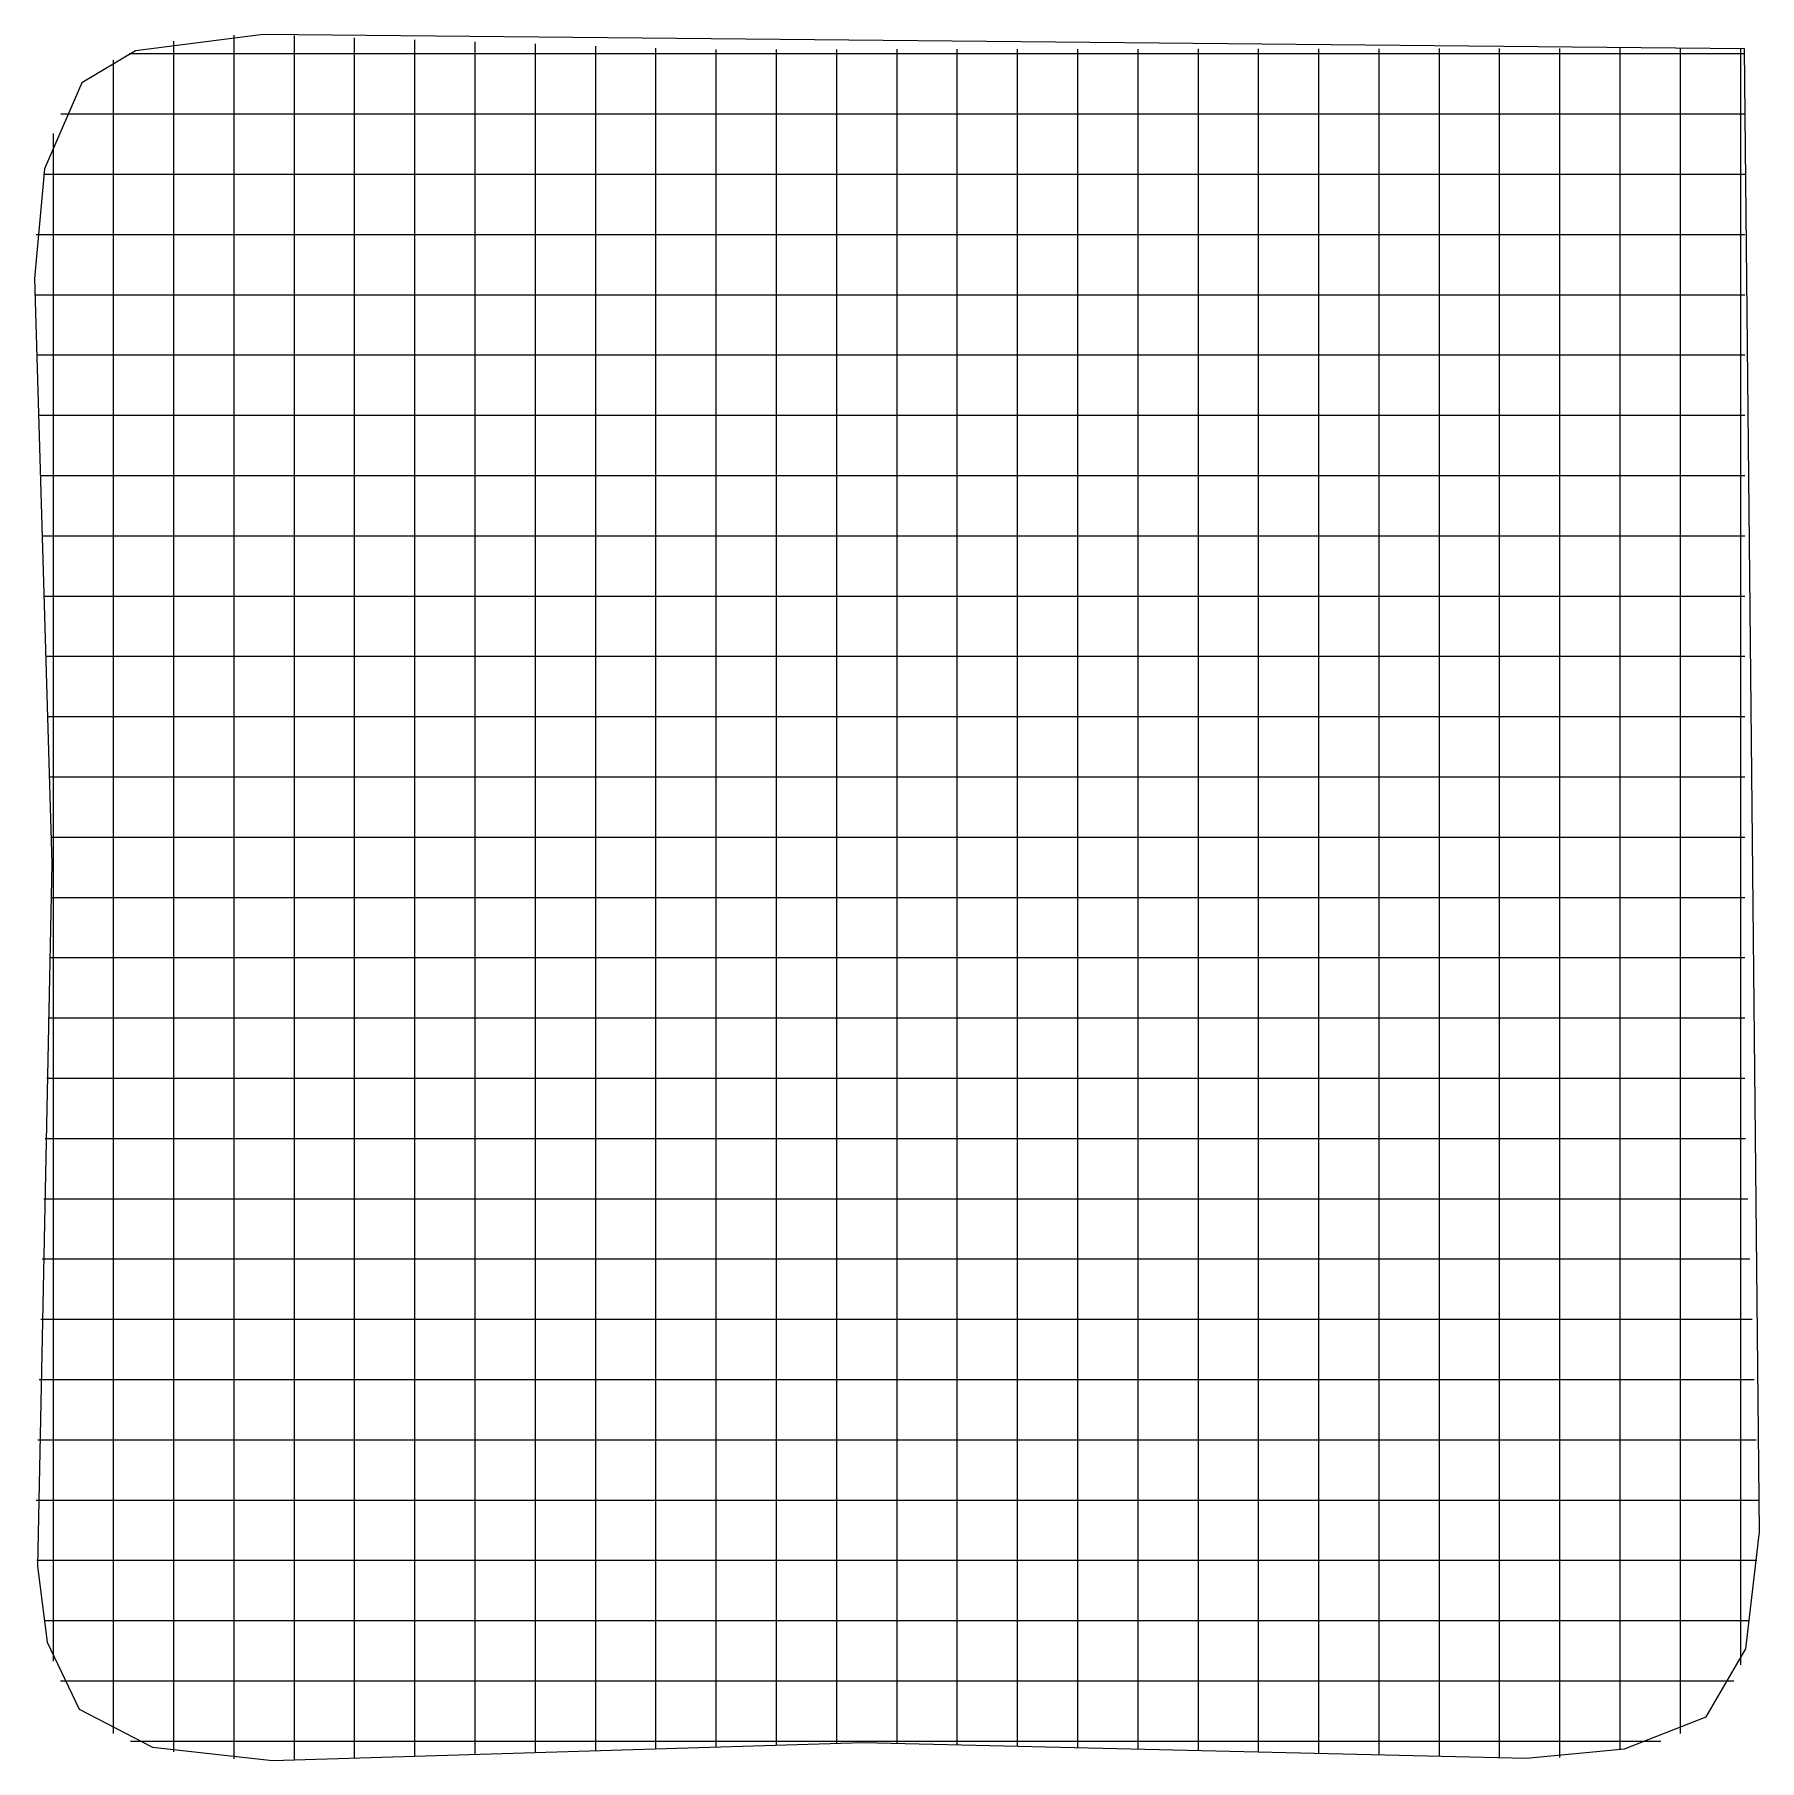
# Model space of a CAD drawing. Extents: x 0.4 to 14.7, y 0.4 to 14.8.
import ezdxf

# ---------------------------------------------------------------- set-up
doc = ezdxf.new("R2010")
doc.units = 0

msp = doc.modelspace()

# ---------------------------------------------------------------- linework, layer by layer
for p, q in [((2.333357, 14.750581), (1.273483, 14.615329)), ((2.333357, 14.750581), (1.273483, 14.615329)), ((14.624588, 14.630879), (2.333357, 14.750581)), ((14.624588, 14.630879), (2.333357, 14.750581)), ((1.273483, 14.615329), (0.830009, 14.350256)), ((1.273483, 14.615329), (0.830009, 14.350256)), ((1.592849, 14.666935), (1.592849, 14.695)), ((1.592849, 13.496706), (1.592849, 14.666935)), ((2.092849, 14.743), (2.092849, 14.744)), ((2.092849, 14.714935), (2.092849, 14.743)), ((2.092849, 13.448623), (2.092849, 14.714935)), ((2.592849, 14.713935), (2.592849, 14.742)), ((2.592849, 13.440371), (2.592849, 14.713935)), ((3.092849, 14.695935), (3.092849, 14.724)), ((3.092849, 13.45319), (3.092849, 14.695935)), ((3.592849, 14.678935), (3.592849, 14.707)), ((3.592849, 13.466103), (3.592849, 14.678935)), ((4.092849, 14.661842), (4.092849, 14.689906)), ((4.092849, 13.478016), (4.092849, 14.661842)), ((4.592849, 14.643935), (4.592849, 14.672)), ((4.592849, 13.490929), (4.592849, 14.643935)), ((5.092849, 14.626935), (5.092849, 14.655)), ((5.092849, 13.503842), (5.092849, 14.626935)), ((5.592849, 14.608935), (5.592849, 14.637)), ((5.592849, 13.516661), (5.592849, 14.608935)), ((6.092849, 14.596935), (6.092849, 14.625)), ((6.592849, 14.597935), (6.592849, 14.626)), ((7.092849, 14.598935), (7.092849, 14.627)), ((7.592849, 14.599935), (7.592849, 14.628)), ((8.092849, 14.599935), (8.092849, 14.628)), ((8.592849, 14.600935), (8.592849, 14.629)), ((9.092849, 14.601935), (9.092849, 14.63)), ((9.592849, 14.601935), (9.592849, 14.63)), ((10.092849, 14.602935), (10.092849, 14.631)), ((10.592849, 14.603935), (10.592849, 14.632)), ((11.092849, 14.604935), (11.092849, 14.633)), ((11.592849, 14.604935), (11.592849, 14.633)), ((12.092849, 14.605935), (12.092849, 14.634)), ((12.092849, 13.457461), (12.092849, 14.605935)), ((12.592849, 14.606935), (12.592849, 14.635)), ((12.592849, 13.446677), (12.592849, 14.606935)), ((13.092849, 14.607935), (13.092849, 14.635906)), ((13.092849, 13.446771), (13.092849, 14.607935)), ((13.592849, 14.607935), (13.592849, 14.636)), ((13.592849, 13.50841), (13.592849, 14.607935)), ((14.092849, 14.608935), (14.092849, 14.637)), ((14.092849, 13.627248), (14.092849, 14.608935)), ((14.592849, 14.609935), (14.592849, 14.638)), ((14.592849, 14.145832), (14.592849, 14.609935)), ((14.748673, 2.327143), (14.624588, 14.630879)), ((14.748673, 2.327143), (14.624588, 14.630879)), ((1.092849, 14.508842), (1.092849, 14.536906)), ((1.092849, 13.6178), (1.092849, 14.508842)), ((1.221, 14.592238), (1.249065, 14.592238)), ((1.221, 14.592238), (1.249065, 14.592238)), ((1.249065, 14.592238), (1.706823, 14.592238)), ((1.706823, 14.592238), (1.978758, 14.592238)), ((1.978758, 14.592238), (2.119081, 14.592238)), ((2.119081, 14.592238), (3.478758, 14.592238)), ((3.478758, 14.592238), (3.506823, 14.592238)), ((3.506823, 14.592238), (3.778758, 14.592238)), ((3.778758, 14.592238), (3.919081, 14.592238)), ((3.919081, 14.592238), (5.278758, 14.592238)), ((5.278758, 14.592238), (5.306823, 14.592238)), ((5.306823, 14.592238), (5.578758, 14.592238)), ((5.578758, 14.592238), (5.658087, 14.592238)), ((5.658087, 14.592238), (5.686152, 14.592238)), ((5.686152, 14.592238), (7.045829, 14.592238)), ((6.092849, 13.530042), (6.092849, 14.596935)), ((6.592849, 13.543732), (6.592849, 14.597935)), ((7.045829, 14.592238), (7.186152, 14.592238)), ((7.092849, 13.558329), (7.092849, 14.598935)), ((7.186152, 14.592238), (7.458087, 14.592238)), ((7.458087, 14.592238), (7.486152, 14.592238)), ((7.486152, 14.592238), (8.845829, 14.592238)), ((7.592849, 13.554797), (7.592849, 14.599935)), ((8.092849, 13.543919), (8.092849, 14.599935)), ((8.592849, 13.533135), (8.592849, 14.600935)), ((8.845829, 14.592238), (8.986152, 14.592238)), ((8.986152, 14.592238), (9.258087, 14.592238)), ((9.092849, 13.522352), (9.092849, 14.601935)), ((9.258087, 14.592238), (9.286152, 14.592238)), ((9.286152, 14.592238), (10.645829, 14.592238)), ((9.592849, 13.511474), (9.592849, 14.601935)), ((10.092849, 13.50069), (10.092849, 14.602935)), ((10.592849, 13.489906), (10.592849, 14.603935)), ((10.645829, 14.592238), (10.786152, 14.592238)), ((10.786152, 14.592238), (11.058087, 14.592238)), ((11.058087, 14.592238), (11.086152, 14.592238)), ((11.086152, 14.592238), (12.445829, 14.592238)), ((11.092849, 13.479123), (11.092849, 14.604935)), ((11.592849, 13.468245), (11.592849, 14.604935)), ((12.445829, 14.592238), (12.586152, 14.592238)), ((12.586152, 14.592238), (12.858087, 14.592238)), ((12.858087, 14.592238), (12.886152, 14.592238)), ((12.886152, 14.592238), (14.245829, 14.592238)), ((14.245829, 14.592238), (14.354065, 14.592238)), ((14.354065, 14.592238), (14.626, 14.592238)), ((0.830009, 14.350256), (0.518527, 13.635646)), ((0.830009, 14.350256), (0.518527, 13.635646)), ((0.654, 14.092238), (0.682065, 14.092238)), ((0.654, 14.092238), (0.682065, 14.092238)), ((0.682065, 14.092238), (1.653781, 14.092238)), ((1.653781, 14.092238), (1.794103, 14.092238)), ((1.794103, 14.092238), (2.066039, 14.092238)), ((2.066039, 14.092238), (2.094103, 14.092238)), ((2.094103, 14.092238), (3.453781, 14.092238)), ((3.453781, 14.092238), (3.594103, 14.092238)), ((3.594103, 14.092238), (3.866039, 14.092238)), ((3.866039, 14.092238), (3.894103, 14.092238)), ((3.894103, 14.092238), (5.253781, 14.092238)), ((5.253781, 14.092238), (5.394103, 14.092238)), ((5.394103, 14.092238), (5.666039, 14.092238)), ((5.666039, 14.092238), (5.694103, 14.092238)), ((5.694103, 14.092238), (7.053781, 14.092238)), ((7.053781, 14.092238), (7.194103, 14.092238)), ((7.194103, 14.092238), (7.466039, 14.092238)), ((7.466039, 14.092238), (7.494103, 14.092238)), ((7.494103, 14.092238), (8.853781, 14.092238)), ((8.853781, 14.092238), (8.994103, 14.092238)), ((8.994103, 14.092238), (9.266039, 14.092238)), ((9.266039, 14.092238), (9.294103, 14.092238)), ((9.294103, 14.092238), (10.653781, 14.092238)), ((10.653781, 14.092238), (10.794103, 14.092238)), ((10.794103, 14.092238), (11.066039, 14.092238)), ((11.066039, 14.092238), (11.094103, 14.092238)), ((11.094103, 14.092238), (12.453781, 14.092238)), ((12.453781, 14.092238), (12.594103, 14.092238)), ((12.594103, 14.092238), (12.866039, 14.092238)), ((12.866039, 14.092238), (12.894103, 14.092238)), ((12.894103, 14.092238), (14.253781, 14.092238)), ((14.253781, 14.092238), (14.354065, 14.092238)), ((14.354065, 14.092238), (14.626, 14.092238)), ((14.592849, 13.874803), (14.592849, 14.145832)), ((0.592849, 13.861038), (0.592849, 13.929)), ((0.592849, 13.832886), (0.592849, 13.861038)), ((0.592849, 12.473274), (0.592849, 13.832886)), ((14.592849, 13.734481), (14.592849, 13.874803)), ((0.518527, 13.635646), (0.436693, 12.725798)), ((0.518527, 13.635646), (0.436693, 12.725798)), ((1.092849, 13.477477), (1.092849, 13.6178)), ((14.092849, 13.486926), (14.092849, 13.627248)), ((14.592849, 12.373897), (14.592849, 13.734481)), ((0.511, 13.592238), (0.539065, 13.592238)), ((0.511, 13.592238), (0.539065, 13.592238)), ((0.539065, 13.592238), (1.640403, 13.592238)), ((1.092849, 13.205542), (1.092849, 13.477477)), ((1.592849, 13.356384), (1.592849, 13.496706)), ((1.640403, 13.592238), (1.780726, 13.592238)), ((1.780726, 13.592238), (2.052661, 13.592238)), ((2.052661, 13.592238), (2.080726, 13.592238)), ((2.080726, 13.592238), (3.440403, 13.592238)), ((3.440403, 13.592238), (3.580726, 13.592238)), ((3.580726, 13.592238), (3.852661, 13.592238)), ((3.592849, 13.325781), (3.592849, 13.466103)), ((3.852661, 13.592238), (3.880726, 13.592238)), ((3.880726, 13.592238), (5.240403, 13.592238)), ((4.092849, 13.337694), (4.092849, 13.478016)), ((4.592849, 13.350606), (4.592849, 13.490929)), ((5.092849, 13.363519), (5.092849, 13.503842)), ((5.240403, 13.592238), (5.380726, 13.592238)), ((5.380726, 13.592238), (5.652661, 13.592238)), ((5.592849, 13.376339), (5.592849, 13.516661)), ((5.652661, 13.592238), (5.680726, 13.592238)), ((5.680726, 13.592238), (7.040403, 13.592238)), ((6.092849, 13.389719), (6.092849, 13.530042)), ((6.592849, 13.40341), (6.592849, 13.543732)), ((7.040403, 13.592238), (7.180726, 13.592238)), ((7.092849, 13.418006), (7.092849, 13.558329)), ((7.180726, 13.592238), (7.452661, 13.592238)), ((7.452661, 13.592238), (7.480726, 13.592238)), ((7.480726, 13.592238), (8.840403, 13.592238)), ((7.592849, 13.414381), (7.592849, 13.554797)), ((8.092849, 13.403597), (8.092849, 13.543919)), ((8.592849, 13.392813), (8.592849, 13.533135)), ((8.840403, 13.592238), (8.980726, 13.592238)), ((8.980726, 13.592238), (9.252661, 13.592238)), ((9.092849, 13.382029), (9.092849, 13.522352)), ((9.252661, 13.592238), (9.280726, 13.592238)), ((9.280726, 13.592238), (10.640403, 13.592238)), ((9.592849, 13.371152), (9.592849, 13.511474)), ((10.092849, 13.360368), (10.092849, 13.50069)), ((10.592849, 13.349584), (10.592849, 13.489906)), ((10.640403, 13.592238), (10.780726, 13.592238)), ((10.780726, 13.592238), (11.052661, 13.592238)), ((11.052661, 13.592238), (11.080726, 13.592238)), ((11.080726, 13.592238), (12.440403, 13.592238)), ((11.092849, 13.338706), (11.092849, 13.479123)), ((11.592849, 13.327923), (11.592849, 13.468245)), ((12.440403, 13.592238), (12.580726, 13.592238)), ((12.580726, 13.592238), (12.852661, 13.592238)), ((12.852661, 13.592238), (12.880726, 13.592238)), ((12.880726, 13.592238), (14.240403, 13.592238)), ((13.592849, 13.368087), (13.592849, 13.50841)), ((14.092849, 13.21499), (14.092849, 13.486926)), ((14.240403, 13.592238), (14.354065, 13.592238)), ((14.354065, 13.592238), (14.626, 13.592238)), ((1.592849, 13.084448), (1.592849, 13.356384)), ((2.092849, 13.3083), (2.092849, 13.448623)), ((2.592849, 13.299955), (2.592849, 13.440371)), ((3.092849, 13.312868), (3.092849, 13.45319)), ((3.592849, 13.053845), (3.592849, 13.325781)), ((4.092849, 13.066665), (4.092849, 13.337694)), ((4.592849, 13.078671), (4.592849, 13.350606)), ((5.092849, 13.091584), (5.092849, 13.363519)), ((5.592849, 13.104403), (5.592849, 13.376339)), ((6.092849, 13.117784), (6.092849, 13.389719)), ((6.592849, 13.132381), (6.592849, 13.40341)), ((7.092849, 13.146071), (7.092849, 13.418006)), ((7.592849, 13.142445), (7.592849, 13.414381)), ((8.092849, 13.131661), (8.092849, 13.403597)), ((8.592849, 13.120877), (8.592849, 13.392813)), ((9.092849, 13.110094), (9.092849, 13.382029)), ((9.592849, 13.099216), (9.592849, 13.371152)), ((10.092849, 13.088432), (10.092849, 13.360368)), ((10.592849, 13.077648), (10.592849, 13.349584)), ((11.092849, 13.066771), (11.092849, 13.338706)), ((11.592849, 13.055987), (11.592849, 13.327923)), ((12.092849, 13.317139), (12.092849, 13.457461)), ((12.092849, 13.045203), (12.092849, 13.317139)), ((12.592849, 13.306355), (12.592849, 13.446677)), ((13.092849, 13.306355), (13.092849, 13.446771)), ((13.592849, 13.096152), (13.592849, 13.368087)), ((1.092849, 13.177477), (1.092849, 13.205542)), ((1.092849, 11.8178), (1.092849, 13.177477)), ((2.092849, 13.037271), (2.092849, 13.3083)), ((2.592849, 13.028019), (2.592849, 13.299955)), ((3.092849, 13.040932), (3.092849, 13.312868)), ((12.592849, 13.034419), (12.592849, 13.306355)), ((13.092849, 13.034419), (13.092849, 13.306355)), ((14.092849, 13.186926), (14.092849, 13.21499)), ((14.092849, 11.827248), (14.092849, 13.186926)), ((0.451, 13.092238), (0.479065, 13.092238)), ((0.451, 13.092238), (0.479065, 13.092238)), ((0.479065, 13.092238), (1.63479, 13.092238)), ((1.592849, 13.056384), (1.592849, 13.084448)), ((1.592849, 11.696706), (1.592849, 13.056384)), ((1.63479, 13.092238), (1.775113, 13.092238)), ((1.775113, 13.092238), (2.047048, 13.092238)), ((2.047048, 13.092238), (2.075113, 13.092238)), ((2.075113, 13.092238), (3.43479, 13.092238)), ((2.092849, 13.009206), (2.092849, 13.037271)), ((3.092849, 13.012868), (3.092849, 13.040932)), ((3.43479, 13.092238), (3.575113, 13.092238)), ((3.575113, 13.092238), (3.847048, 13.092238)), ((3.592849, 13.025781), (3.592849, 13.053845)), ((3.847048, 13.092238), (3.875113, 13.092238)), ((3.875113, 13.092238), (5.23479, 13.092238)), ((4.092849, 13.0386), (4.092849, 13.066665)), ((4.092849, 11.678016), (4.092849, 13.0386)), ((4.592849, 13.050606), (4.592849, 13.078671)), ((4.592849, 11.690929), (4.592849, 13.050606)), ((5.092849, 13.063519), (5.092849, 13.091584)), ((5.092849, 11.703842), (5.092849, 13.063519)), ((5.23479, 13.092238), (5.375113, 13.092238)), ((5.375113, 13.092238), (5.647048, 13.092238)), ((5.592849, 13.076339), (5.592849, 13.104403)), ((5.592849, 11.716661), (5.592849, 13.076339)), ((5.647048, 13.092238), (5.675113, 13.092238)), ((5.675113, 13.092238), (7.03479, 13.092238)), ((6.092849, 13.089719), (6.092849, 13.117784)), ((6.092849, 11.730042), (6.092849, 13.089719)), ((6.592849, 13.104316), (6.592849, 13.132381)), ((6.592849, 11.743732), (6.592849, 13.104316)), ((7.03479, 13.092238), (7.175113, 13.092238)), ((7.092849, 13.118006), (7.092849, 13.146071)), ((7.092849, 11.758329), (7.092849, 13.118006)), ((7.175113, 13.092238), (7.447048, 13.092238)), ((7.447048, 13.092238), (7.475113, 13.092238)), ((7.475113, 13.092238), (8.83479, 13.092238)), ((7.592849, 13.114474), (7.592849, 13.142445)), ((7.592849, 11.754797), (7.592849, 13.114474)), ((8.092849, 13.103597), (8.092849, 13.131661)), ((8.092849, 11.743919), (8.092849, 13.103597)), ((8.592849, 13.092813), (8.592849, 13.120877)), ((8.592849, 11.733135), (8.592849, 13.092813)), ((8.83479, 13.092238), (8.975113, 13.092238)), ((8.975113, 13.092238), (9.247048, 13.092238)), ((9.092849, 13.082029), (9.092849, 13.110094)), ((9.092849, 11.722352), (9.092849, 13.082029)), ((9.247048, 13.092238), (9.275113, 13.092238)), ((9.275113, 13.092238), (10.63479, 13.092238)), ((9.592849, 13.071152), (9.592849, 13.099216)), ((9.592849, 11.711474), (9.592849, 13.071152)), ((10.092849, 13.060368), (10.092849, 13.088432)), ((10.092849, 11.70069), (10.092849, 13.060368)), ((10.592849, 13.049584), (10.592849, 13.077648)), ((10.592849, 11.689906), (10.592849, 13.049584)), ((10.63479, 13.092238), (10.775113, 13.092238)), ((10.775113, 13.092238), (11.047048, 13.092238)), ((11.047048, 13.092238), (11.075113, 13.092238)), ((11.075113, 13.092238), (12.43479, 13.092238)), ((11.092849, 13.0388), (11.092849, 13.066771)), ((11.092849, 11.679123), (11.092849, 13.0388)), ((11.592849, 13.027923), (11.592849, 13.055987)), ((12.092849, 13.017139), (12.092849, 13.045203)), ((12.43479, 13.092238), (12.575113, 13.092238)), ((12.575113, 13.092238), (12.847048, 13.092238)), ((12.592849, 13.006355), (12.592849, 13.034419)), ((12.847048, 13.092238), (12.875113, 13.092238)), ((12.875113, 13.092238), (14.23479, 13.092238)), ((13.092849, 13.006448), (13.092849, 13.034419)), ((13.592849, 13.068087), (13.592849, 13.096152)), ((13.592849, 11.70841), (13.592849, 13.068087)), ((14.23479, 13.092238), (14.354065, 13.092238)), ((14.354065, 13.092238), (14.626, 13.092238)), ((2.092849, 11.648623), (2.092849, 13.009206)), ((2.592849, 13.000048), (2.592849, 13.028019)), ((2.592849, 11.640371), (2.592849, 13.000048)), ((3.092849, 11.65319), (3.092849, 13.012868)), ((3.592849, 11.666103), (3.592849, 13.025781)), ((11.592849, 11.668245), (11.592849, 13.027923)), ((12.092849, 11.657461), (12.092849, 13.017139)), ((12.592849, 11.646677), (12.592849, 13.006355)), ((13.092849, 11.646771), (13.092849, 13.006448)), ((0.436693, 12.725798), (0.581691, 7.873559)), ((0.436693, 12.725798), (0.581691, 7.873559)), ((0.438, 12.592238), (0.466065, 12.592238)), ((0.438, 12.592238), (0.466065, 12.592238)), ((0.466065, 12.592238), (1.633574, 12.592238)), ((0.592849, 12.332952), (0.592849, 12.473274)), ((1.633574, 12.592238), (1.773897, 12.592238)), ((1.773897, 12.592238), (2.045832, 12.592238)), ((2.045832, 12.592238), (2.073897, 12.592238)), ((2.073897, 12.592238), (3.433574, 12.592238)), ((3.433574, 12.592238), (3.573897, 12.592238)), ((3.573897, 12.592238), (3.845832, 12.592238)), ((3.845832, 12.592238), (3.873897, 12.592238)), ((3.873897, 12.592238), (5.233574, 12.592238)), ((5.233574, 12.592238), (5.373897, 12.592238)), ((5.373897, 12.592238), (5.645832, 12.592238)), ((5.645832, 12.592238), (5.673897, 12.592238)), ((5.673897, 12.592238), (7.033574, 12.592238)), ((7.033574, 12.592238), (7.173897, 12.592238)), ((7.173897, 12.592238), (7.445832, 12.592238)), ((7.445832, 12.592238), (7.473897, 12.592238)), ((7.473897, 12.592238), (8.833574, 12.592238)), ((8.833574, 12.592238), (8.973897, 12.592238)), ((8.973897, 12.592238), (9.245832, 12.592238)), ((9.245832, 12.592238), (9.273897, 12.592238)), ((9.273897, 12.592238), (10.633574, 12.592238)), ((10.633574, 12.592238), (10.773897, 12.592238)), ((10.773897, 12.592238), (11.045832, 12.592238)), ((11.045832, 12.592238), (11.073897, 12.592238)), ((11.073897, 12.592238), (12.433574, 12.592238)), ((12.433574, 12.592238), (12.573897, 12.592238)), ((12.573897, 12.592238), (12.845832, 12.592238)), ((12.845832, 12.592238), (12.873897, 12.592238)), ((12.873897, 12.592238), (14.233574, 12.592238)), ((14.233574, 12.592238), (14.354065, 12.592238)), ((14.354065, 12.592238), (14.626, 12.592238)), ((0.592849, 12.061016), (0.592849, 12.332952)), ((14.592849, 12.345832), (14.592849, 12.373897)), ((14.592849, 12.074803), (14.592849, 12.345832)), ((0.453, 12.092238), (0.481065, 12.092238)), ((0.453, 12.092238), (0.481065, 12.092238)), ((0.481065, 12.092238), (1.634977, 12.092238)), ((0.592849, 12.032952), (0.592849, 12.061016)), ((0.592849, 10.673274), (0.592849, 12.032952)), ((1.634977, 12.092238), (1.7753, 12.092238)), ((1.7753, 12.092238), (2.047235, 12.092238)), ((2.047235, 12.092238), (2.0753, 12.092238)), ((2.0753, 12.092238), (3.434977, 12.092238)), ((3.434977, 12.092238), (3.5753, 12.092238)), ((3.5753, 12.092238), (3.847235, 12.092238)), ((3.847235, 12.092238), (3.8753, 12.092238)), ((3.8753, 12.092238), (5.234977, 12.092238)), ((5.234977, 12.092238), (5.3753, 12.092238)), ((5.3753, 12.092238), (5.647235, 12.092238)), ((5.647235, 12.092238), (5.6753, 12.092238)), ((5.6753, 12.092238), (7.034977, 12.092238)), ((7.034977, 12.092238), (7.1753, 12.092238)), ((7.1753, 12.092238), (7.447235, 12.092238)), ((7.447235, 12.092238), (7.4753, 12.092238)), ((7.4753, 12.092238), (8.834977, 12.092238)), ((8.834977, 12.092238), (8.9753, 12.092238)), ((8.9753, 12.092238), (9.247235, 12.092238)), ((9.247235, 12.092238), (9.2753, 12.092238)), ((9.2753, 12.092238), (10.634977, 12.092238)), ((10.634977, 12.092238), (10.7753, 12.092238)), ((10.7753, 12.092238), (11.047235, 12.092238)), ((11.047235, 12.092238), (11.0753, 12.092238)), ((11.0753, 12.092238), (12.434977, 12.092238)), ((12.434977, 12.092238), (12.5753, 12.092238)), ((12.5753, 12.092238), (12.847235, 12.092238)), ((12.847235, 12.092238), (12.8753, 12.092238)), ((12.8753, 12.092238), (14.234977, 12.092238)), ((14.234977, 12.092238), (14.354065, 12.092238)), ((14.354065, 12.092238), (14.626, 12.092238)), ((14.592849, 11.934481), (14.592849, 12.074803)), ((14.592849, 10.573897), (14.592849, 11.934481)), ((1.092849, 11.677477), (1.092849, 11.8178)), ((6.592849, 11.60341), (6.592849, 11.743732)), ((7.092849, 11.618006), (7.092849, 11.758329)), ((7.592849, 11.614381), (7.592849, 11.754797)), ((8.092849, 11.603597), (8.092849, 11.743919)), ((14.092849, 11.686926), (14.092849, 11.827248)), ((1.092849, 11.405542), (1.092849, 11.677477)), ((1.592849, 11.556384), (1.592849, 11.696706)), ((2.092849, 11.5083), (2.092849, 11.648623)), ((2.592849, 11.499955), (2.592849, 11.640371)), ((3.092849, 11.512868), (3.092849, 11.65319)), ((3.592849, 11.525781), (3.592849, 11.666103)), ((4.092849, 11.537694), (4.092849, 11.678016)), ((4.592849, 11.550606), (4.592849, 11.690929)), ((5.092849, 11.563519), (5.092849, 11.703842)), ((5.592849, 11.576339), (5.592849, 11.716661)), ((6.092849, 11.589719), (6.092849, 11.730042)), ((6.592849, 11.332381), (6.592849, 11.60341)), ((7.092849, 11.346071), (7.092849, 11.618006)), ((7.592849, 11.342445), (7.592849, 11.614381)), ((8.092849, 11.331661), (8.092849, 11.603597)), ((8.592849, 11.592813), (8.592849, 11.733135)), ((9.092849, 11.582029), (9.092849, 11.722352)), ((9.592849, 11.571152), (9.592849, 11.711474)), ((10.092849, 11.560368), (10.092849, 11.70069)), ((10.592849, 11.549584), (10.592849, 11.689906)), ((11.092849, 11.538706), (11.092849, 11.679123)), ((11.592849, 11.527923), (11.592849, 11.668245)), ((12.092849, 11.517139), (12.092849, 11.657461)), ((12.592849, 11.506355), (12.592849, 11.646677)), ((13.092849, 11.506355), (13.092849, 11.646771)), ((13.592849, 11.568087), (13.592849, 11.70841)), ((14.092849, 11.41499), (14.092849, 11.686926)), ((0.468, 11.592238), (0.496065, 11.592238)), ((0.468, 11.592238), (0.496065, 11.592238)), ((0.496065, 11.592238), (1.636381, 11.592238)), ((1.592849, 11.284448), (1.592849, 11.556384)), ((1.636381, 11.592238), (1.776703, 11.592238)), ((1.776703, 11.592238), (2.048639, 11.592238)), ((2.048639, 11.592238), (2.076703, 11.592238)), ((2.076703, 11.592238), (3.436381, 11.592238)), ((2.092849, 11.237271), (2.092849, 11.5083)), ((2.592849, 11.228019), (2.592849, 11.499955)), ((3.092849, 11.240932), (3.092849, 11.512868)), ((3.436381, 11.592238), (3.576703, 11.592238)), ((3.576703, 11.592238), (3.848639, 11.592238)), ((3.592849, 11.253845), (3.592849, 11.525781)), ((3.848639, 11.592238), (3.876703, 11.592238)), ((3.876703, 11.592238), (5.236381, 11.592238)), ((4.092849, 11.266665), (4.092849, 11.537694)), ((4.592849, 11.278671), (4.592849, 11.550606)), ((5.092849, 11.291584), (5.092849, 11.563519)), ((5.236381, 11.592238), (5.376703, 11.592238)), ((5.376703, 11.592238), (5.648639, 11.592238)), ((5.592849, 11.304403), (5.592849, 11.576339)), ((5.648639, 11.592238), (5.676703, 11.592238)), ((5.676703, 11.592238), (7.036381, 11.592238)), ((6.092849, 11.317784), (6.092849, 11.589719)), ((7.036381, 11.592238), (7.176703, 11.592238)), ((7.176703, 11.592238), (7.448639, 11.592238)), ((7.448639, 11.592238), (7.476703, 11.592238)), ((7.476703, 11.592238), (8.836381, 11.592238)), ((8.592849, 11.320877), (8.592849, 11.592813)), ((8.836381, 11.592238), (8.976703, 11.592238)), ((8.976703, 11.592238), (9.248639, 11.592238)), ((9.092849, 11.310094), (9.092849, 11.582029)), ((9.248639, 11.592238), (9.276703, 11.592238)), ((9.276703, 11.592238), (10.636381, 11.592238)), ((9.592849, 11.299216), (9.592849, 11.571152)), ((10.092849, 11.288432), (10.092849, 11.560368)), ((10.592849, 11.277648), (10.592849, 11.549584)), ((10.636381, 11.592238), (10.776703, 11.592238)), ((10.776703, 11.592238), (11.048639, 11.592238)), ((11.048639, 11.592238), (11.076703, 11.592238)), ((11.076703, 11.592238), (12.436381, 11.592238)), ((11.092849, 11.266771), (11.092849, 11.538706)), ((11.592849, 11.255987), (11.592849, 11.527923)), ((12.092849, 11.245203), (12.092849, 11.517139)), ((12.436381, 11.592238), (12.576703, 11.592238)), ((12.576703, 11.592238), (12.848639, 11.592238)), ((12.592849, 11.234419), (12.592849, 11.506355)), ((12.848639, 11.592238), (12.876703, 11.592238)), ((12.876703, 11.592238), (14.236381, 11.592238)), ((13.092849, 11.234419), (13.092849, 11.506355)), ((13.592849, 11.296152), (13.592849, 11.568087)), ((14.236381, 11.592238), (14.354065, 11.592238)), ((14.354065, 11.592238), (14.626, 11.592238)), ((1.092849, 11.377477), (1.092849, 11.405542)), ((1.092849, 10.0178), (1.092849, 11.377477)), ((6.092849, 11.289719), (6.092849, 11.317784)), ((6.592849, 11.304316), (6.592849, 11.332381)), ((7.092849, 11.318006), (7.092849, 11.346071)), ((7.092849, 9.958329), (7.092849, 11.318006)), ((7.592849, 11.314474), (7.592849, 11.342445)), ((7.592849, 9.954797), (7.592849, 11.314474)), ((8.092849, 11.303597), (8.092849, 11.331661)), ((8.592849, 11.292813), (8.592849, 11.320877)), ((14.092849, 11.386926), (14.092849, 11.41499)), ((14.092849, 10.027248), (14.092849, 11.386926)), ((1.592849, 11.256384), (1.592849, 11.284448)), ((1.592849, 9.896706), (1.592849, 11.256384)), ((2.092849, 11.209206), (2.092849, 11.237271)), ((2.092849, 9.848623), (2.092849, 11.209206)), ((2.592849, 11.200048), (2.592849, 11.228019)), ((2.592849, 9.840371), (2.592849, 11.200048)), ((3.092849, 11.212868), (3.092849, 11.240932)), ((3.092849, 9.85319), (3.092849, 11.212868)), ((3.592849, 11.225781), (3.592849, 11.253845)), ((3.592849, 9.866103), (3.592849, 11.225781)), ((4.092849, 11.2386), (4.092849, 11.266665)), ((4.092849, 9.878016), (4.092849, 11.2386)), ((4.592849, 11.250606), (4.592849, 11.278671)), ((4.592849, 9.890929), (4.592849, 11.250606)), ((5.092849, 11.263519), (5.092849, 11.291584)), ((5.092849, 9.903842), (5.092849, 11.263519)), ((5.592849, 11.276339), (5.592849, 11.304403)), ((5.592849, 9.916661), (5.592849, 11.276339)), ((6.092849, 9.930042), (6.092849, 11.289719)), ((6.592849, 9.943732), (6.592849, 11.304316)), ((8.092849, 9.943919), (8.092849, 11.303597)), ((8.592849, 9.933135), (8.592849, 11.292813)), ((9.092849, 11.282029), (9.092849, 11.310094)), ((9.092849, 9.922352), (9.092849, 11.282029)), ((9.592849, 11.271152), (9.592849, 11.299216)), ((9.592849, 9.911474), (9.592849, 11.271152)), ((10.092849, 11.260368), (10.092849, 11.288432)), ((10.092849, 9.90069), (10.092849, 11.260368)), ((10.592849, 11.249584), (10.592849, 11.277648)), ((10.592849, 9.889906), (10.592849, 11.249584)), ((11.092849, 11.2388), (11.092849, 11.266771)), ((11.092849, 9.879123), (11.092849, 11.2388)), ((11.592849, 11.227923), (11.592849, 11.255987)), ((11.592849, 9.868245), (11.592849, 11.227923)), ((12.092849, 11.217139), (12.092849, 11.245203)), ((12.092849, 9.857461), (12.092849, 11.217139)), ((12.592849, 11.206355), (12.592849, 11.234419)), ((12.592849, 9.846677), (12.592849, 11.206355)), ((13.092849, 11.206448), (13.092849, 11.234419)), ((13.092849, 9.846771), (13.092849, 11.206448)), ((13.592849, 11.268087), (13.592849, 11.296152)), ((13.592849, 9.90841), (13.592849, 11.268087)), ((0.484, 11.092238), (0.512065, 11.092238)), ((0.484, 11.092238), (0.512065, 11.092238)), ((0.512065, 11.092238), (1.637877, 11.092238)), ((1.637877, 11.092238), (1.7782, 11.092238)), ((1.7782, 11.092238), (2.050135, 11.092238)), ((2.050135, 11.092238), (2.0782, 11.092238)), ((2.0782, 11.092238), (3.437877, 11.092238)), ((3.437877, 11.092238), (3.5782, 11.092238)), ((3.5782, 11.092238), (3.850135, 11.092238)), ((3.850135, 11.092238), (3.8782, 11.092238)), ((3.8782, 11.092238), (5.237877, 11.092238)), ((5.237877, 11.092238), (5.3782, 11.092238)), ((5.3782, 11.092238), (5.650135, 11.092238)), ((5.650135, 11.092238), (5.6782, 11.092238)), ((5.6782, 11.092238), (7.037877, 11.092238)), ((7.037877, 11.092238), (7.1782, 11.092238)), ((7.1782, 11.092238), (7.450135, 11.092238)), ((7.450135, 11.092238), (7.4782, 11.092238)), ((7.4782, 11.092238), (8.837877, 11.092238)), ((8.837877, 11.092238), (8.9782, 11.092238)), ((8.9782, 11.092238), (9.250135, 11.092238)), ((9.250135, 11.092238), (9.2782, 11.092238)), ((9.2782, 11.092238), (10.637877, 11.092238)), ((10.637877, 11.092238), (10.7782, 11.092238)), ((10.7782, 11.092238), (11.050135, 11.092238)), ((11.050135, 11.092238), (11.0782, 11.092238)), ((11.0782, 11.092238), (12.437877, 11.092238)), ((12.437877, 11.092238), (12.5782, 11.092238)), ((12.5782, 11.092238), (12.850135, 11.092238)), ((12.850135, 11.092238), (12.8782, 11.092238)), ((12.8782, 11.092238), (14.237877, 11.092238)), ((14.237877, 11.092238), (14.354065, 11.092238)), ((14.354065, 11.092238), (14.626, 11.092238)), ((0.592849, 10.532952), (0.592849, 10.673274)), ((0.499, 10.592238), (0.527065, 10.592238)), ((0.499, 10.592238), (0.527065, 10.592238)), ((0.527065, 10.592238), (1.639281, 10.592238)), ((0.592849, 10.261016), (0.592849, 10.532952)), ((1.639281, 10.592238), (1.779603, 10.592238)), ((1.779603, 10.592238), (2.051539, 10.592238)), ((2.051539, 10.592238), (2.079603, 10.592238)), ((2.079603, 10.592238), (3.439281, 10.592238)), ((3.439281, 10.592238), (3.579603, 10.592238)), ((3.579603, 10.592238), (3.851539, 10.592238)), ((3.851539, 10.592238), (3.879603, 10.592238)), ((3.879603, 10.592238), (5.239281, 10.592238)), ((5.239281, 10.592238), (5.379603, 10.592238)), ((5.379603, 10.592238), (5.651539, 10.592238)), ((5.651539, 10.592238), (5.679603, 10.592238)), ((5.679603, 10.592238), (7.039281, 10.592238)), ((7.039281, 10.592238), (7.179603, 10.592238)), ((7.179603, 10.592238), (7.451539, 10.592238)), ((7.451539, 10.592238), (7.479603, 10.592238)), ((7.479603, 10.592238), (8.839281, 10.592238)), ((8.839281, 10.592238), (8.979603, 10.592238)), ((8.979603, 10.592238), (9.251539, 10.592238)), ((9.251539, 10.592238), (9.279603, 10.592238)), ((9.279603, 10.592238), (10.639281, 10.592238)), ((10.639281, 10.592238), (10.779603, 10.592238)), ((10.779603, 10.592238), (11.051539, 10.592238)), ((11.051539, 10.592238), (11.079603, 10.592238)), ((11.079603, 10.592238), (12.439281, 10.592238)), ((12.439281, 10.592238), (12.579603, 10.592238)), ((12.579603, 10.592238), (12.851539, 10.592238)), ((12.851539, 10.592238), (12.879603, 10.592238)), ((12.879603, 10.592238), (14.239281, 10.592238)), ((14.239281, 10.592238), (14.354065, 10.592238)), ((14.354065, 10.592238), (14.626, 10.592238)), ((14.592849, 10.545832), (14.592849, 10.573897)), ((14.592849, 10.274803), (14.592849, 10.545832)), ((0.592849, 10.232952), (0.592849, 10.261016)), ((0.592849, 8.873274), (0.592849, 10.232952)), ((14.592849, 10.134481), (14.592849, 10.274803)), ((0.514, 10.092238), (0.542065, 10.092238)), ((0.514, 10.092238), (0.542065, 10.092238)), ((0.542065, 10.092238), (1.640684, 10.092238)), ((1.640684, 10.092238), (1.781006, 10.092238)), ((1.781006, 10.092238), (2.052942, 10.092238)), ((2.052942, 10.092238), (2.081006, 10.092238)), ((2.081006, 10.092238), (3.440684, 10.092238)), ((3.440684, 10.092238), (3.581006, 10.092238)), ((3.581006, 10.092238), (3.852942, 10.092238)), ((3.852942, 10.092238), (3.881006, 10.092238)), ((3.881006, 10.092238), (5.240684, 10.092238)), ((5.240684, 10.092238), (5.381006, 10.092238)), ((5.381006, 10.092238), (5.652942, 10.092238)), ((5.652942, 10.092238), (5.681006, 10.092238)), ((5.681006, 10.092238), (7.040684, 10.092238)), ((7.040684, 10.092238), (7.181006, 10.092238)), ((7.181006, 10.092238), (7.452942, 10.092238)), ((7.452942, 10.092238), (7.481006, 10.092238)), ((7.481006, 10.092238), (8.840684, 10.092238)), ((8.840684, 10.092238), (8.981006, 10.092238)), ((8.981006, 10.092238), (9.252942, 10.092238)), ((9.252942, 10.092238), (9.281006, 10.092238)), ((9.281006, 10.092238), (10.640684, 10.092238)), ((10.640684, 10.092238), (10.781006, 10.092238)), ((10.781006, 10.092238), (11.052942, 10.092238)), ((11.052942, 10.092238), (11.081006, 10.092238)), ((11.081006, 10.092238), (12.440684, 10.092238)), ((12.440684, 10.092238), (12.581006, 10.092238)), ((12.581006, 10.092238), (12.852942, 10.092238)), ((12.852942, 10.092238), (12.881006, 10.092238)), ((12.881006, 10.092238), (14.240684, 10.092238)), ((14.092849, 9.886926), (14.092849, 10.027248)), ((14.240684, 10.092238), (14.354065, 10.092238)), ((14.354065, 10.092238), (14.626, 10.092238)), ((14.592849, 8.773897), (14.592849, 10.134481)), ((1.092849, 9.877477), (1.092849, 10.0178)), ((1.592849, 9.756384), (1.592849, 9.896706)), ((4.592849, 9.750606), (4.592849, 9.890929)), ((5.092849, 9.763519), (5.092849, 9.903842)), ((5.592849, 9.776339), (5.592849, 9.916661)), ((6.092849, 9.789719), (6.092849, 9.930042)), ((6.592849, 9.80341), (6.592849, 9.943732)), ((7.092849, 9.818006), (7.092849, 9.958329)), ((7.592849, 9.814381), (7.592849, 9.954797)), ((8.092849, 9.803597), (8.092849, 9.943919)), ((8.592849, 9.792813), (8.592849, 9.933135)), ((9.092849, 9.782029), (9.092849, 9.922352)), ((9.592849, 9.771152), (9.592849, 9.911474)), ((10.092849, 9.760368), (10.092849, 9.90069)), ((10.592849, 9.749584), (10.592849, 9.889906)), ((13.592849, 9.768087), (13.592849, 9.90841)), ((14.092849, 9.61499), (14.092849, 9.886926)), ((1.092849, 9.605542), (1.092849, 9.877477)), ((1.592849, 9.484448), (1.592849, 9.756384)), ((2.092849, 9.7083), (2.092849, 9.848623)), ((2.592849, 9.699955), (2.592849, 9.840371)), ((3.092849, 9.712868), (3.092849, 9.85319)), ((3.592849, 9.725781), (3.592849, 9.866103)), ((4.092849, 9.737694), (4.092849, 9.878016)), ((4.092849, 9.466665), (4.092849, 9.737694)), ((4.592849, 9.478671), (4.592849, 9.750606)), ((5.092849, 9.491584), (5.092849, 9.763519)), ((5.592849, 9.504403), (5.592849, 9.776339)), ((6.092849, 9.517784), (6.092849, 9.789719)), ((6.592849, 9.532381), (6.592849, 9.80341)), ((7.092849, 9.546071), (7.092849, 9.818006)), ((7.592849, 9.542445), (7.592849, 9.814381)), ((8.092849, 9.531661), (8.092849, 9.803597)), ((8.592849, 9.520877), (8.592849, 9.792813)), ((9.092849, 9.510094), (9.092849, 9.782029)), ((9.592849, 9.499216), (9.592849, 9.771152)), ((10.092849, 9.488432), (10.092849, 9.760368)), ((10.592849, 9.477648), (10.592849, 9.749584)), ((11.092849, 9.738706), (11.092849, 9.879123)), ((11.092849, 9.466771), (11.092849, 9.738706)), ((11.592849, 9.727923), (11.592849, 9.868245)), ((12.092849, 9.717139), (12.092849, 9.857461)), ((12.592849, 9.706355), (12.592849, 9.846677)), ((13.092849, 9.706355), (13.092849, 9.846771)), ((13.592849, 9.496152), (13.592849, 9.768087)), ((1.092849, 9.577477), (1.092849, 9.605542)), ((2.092849, 9.437271), (2.092849, 9.7083)), ((2.592849, 9.428019), (2.592849, 9.699955)), ((3.092849, 9.440932), (3.092849, 9.712868)), ((3.592849, 9.453845), (3.592849, 9.725781)), ((11.592849, 9.455987), (11.592849, 9.727923)), ((12.092849, 9.445203), (12.092849, 9.717139)), ((12.592849, 9.434419), (12.592849, 9.706355)), ((13.092849, 9.434419), (13.092849, 9.706355)), ((14.092849, 9.586926), (14.092849, 9.61499)), ((0.529, 9.592238), (0.557065, 9.592238)), ((0.529, 9.592238), (0.557065, 9.592238)), ((0.557065, 9.592238), (1.642087, 9.592238)), ((1.092849, 8.2178), (1.092849, 9.577477)), ((1.592849, 9.456384), (1.592849, 9.484448)), ((1.592849, 8.096706), (1.592849, 9.456384)), ((1.642087, 9.592238), (1.782503, 9.592238)), ((1.782503, 9.592238), (2.054439, 9.592238)), ((2.054439, 9.592238), (2.08241, 9.592238)), ((2.08241, 9.592238), (3.442087, 9.592238)), ((3.442087, 9.592238), (3.582503, 9.592238)), ((3.582503, 9.592238), (3.854439, 9.592238)), ((3.592849, 9.425781), (3.592849, 9.453845)), ((3.854439, 9.592238), (3.88241, 9.592238)), ((3.88241, 9.592238), (5.242087, 9.592238)), ((4.092849, 9.4386), (4.092849, 9.466665)), ((4.592849, 9.450606), (4.592849, 9.478671)), ((5.092849, 9.463519), (5.092849, 9.491584)), ((5.092849, 8.103842), (5.092849, 9.463519)), ((5.242087, 9.592238), (5.382503, 9.592238)), ((5.382503, 9.592238), (5.654439, 9.592238)), ((5.592849, 9.476339), (5.592849, 9.504403)), ((5.592849, 8.116661), (5.592849, 9.476339)), ((5.654439, 9.592238), (5.68241, 9.592238)), ((5.68241, 9.592238), (7.042087, 9.592238)), ((6.092849, 9.489719), (6.092849, 9.517784)), ((6.092849, 8.130042), (6.092849, 9.489719)), ((6.592849, 9.504316), (6.592849, 9.532381)), ((6.592849, 8.143732), (6.592849, 9.504316)), ((7.042087, 9.592238), (7.182503, 9.592238)), ((7.092849, 9.518006), (7.092849, 9.546071)), ((7.092849, 8.158329), (7.092849, 9.518006)), ((7.182503, 9.592238), (7.454439, 9.592238)), ((7.454439, 9.592238), (7.48241, 9.592238)), ((7.48241, 9.592238), (8.842087, 9.592238)), ((7.592849, 9.514474), (7.592849, 9.542445)), ((7.592849, 8.154797), (7.592849, 9.514474)), ((8.092849, 9.503597), (8.092849, 9.531661)), ((8.092849, 8.143919), (8.092849, 9.503597)), ((8.592849, 9.492813), (8.592849, 9.520877)), ((8.592849, 8.133135), (8.592849, 9.492813)), ((8.842087, 9.592238), (8.982503, 9.592238)), ((8.982503, 9.592238), (9.254439, 9.592238)), ((9.092849, 9.482029), (9.092849, 9.510094)), ((9.092849, 8.122352), (9.092849, 9.482029)), ((9.254439, 9.592238), (9.28241, 9.592238)), ((9.28241, 9.592238), (10.642087, 9.592238)), ((9.592849, 9.471152), (9.592849, 9.499216)), ((9.592849, 8.111474), (9.592849, 9.471152)), ((10.092849, 9.460368), (10.092849, 9.488432)), ((10.092849, 8.10069), (10.092849, 9.460368)), ((10.592849, 9.449584), (10.592849, 9.477648)), ((10.642087, 9.592238), (10.782503, 9.592238)), ((10.782503, 9.592238), (11.054439, 9.592238)), ((11.054439, 9.592238), (11.08241, 9.592238)), ((11.08241, 9.592238), (12.442087, 9.592238)), ((11.092849, 9.4388), (11.092849, 9.466771)), ((11.592849, 9.427923), (11.592849, 9.455987)), ((12.442087, 9.592238), (12.582503, 9.592238)), ((12.582503, 9.592238), (12.854439, 9.592238)), ((12.854439, 9.592238), (12.88241, 9.592238)), ((12.88241, 9.592238), (14.242087, 9.592238)), ((13.592849, 9.468087), (13.592849, 9.496152)), ((13.592849, 8.10841), (13.592849, 9.468087)), ((14.092849, 8.227248), (14.092849, 9.586926)), ((14.242087, 9.592238), (14.354065, 9.592238)), ((14.354065, 9.592238), (14.626, 9.592238)), ((2.092849, 9.409206), (2.092849, 9.437271)), ((2.092849, 8.048623), (2.092849, 9.409206)), ((2.592849, 9.400048), (2.592849, 9.428019)), ((2.592849, 8.040371), (2.592849, 9.400048)), ((3.092849, 9.412868), (3.092849, 9.440932)), ((3.092849, 8.05319), (3.092849, 9.412868)), ((3.592849, 8.066103), (3.592849, 9.425781)), ((4.092849, 8.078016), (4.092849, 9.4386)), ((4.592849, 8.090929), (4.592849, 9.450606)), ((10.592849, 8.089906), (10.592849, 9.449584)), ((11.092849, 8.079123), (11.092849, 9.4388)), ((11.592849, 8.068245), (11.592849, 9.427923)), ((12.092849, 9.417139), (12.092849, 9.445203)), ((12.092849, 8.057461), (12.092849, 9.417139)), ((12.592849, 9.406355), (12.592849, 9.434419)), ((12.592849, 8.046677), (12.592849, 9.406355)), ((13.092849, 9.406448), (13.092849, 9.434419)), ((13.092849, 8.046771), (13.092849, 9.406448)), ((0.545, 9.092238), (0.573065, 9.092238)), ((0.545, 9.092238), (0.573065, 9.092238)), ((0.573065, 9.092238), (1.643584, 9.092238)), ((1.643584, 9.092238), (1.783906, 9.092238)), ((1.783906, 9.092238), (2.055842, 9.092238)), ((2.055842, 9.092238), (2.083906, 9.092238)), ((2.083906, 9.092238), (3.443584, 9.092238)), ((3.443584, 9.092238), (3.583906, 9.092238)), ((3.583906, 9.092238), (3.855842, 9.092238)), ((3.855842, 9.092238), (3.883906, 9.092238)), ((3.883906, 9.092238), (5.243584, 9.092238)), ((5.243584, 9.092238), (5.383906, 9.092238)), ((5.383906, 9.092238), (5.655842, 9.092238)), ((5.655842, 9.092238), (5.683906, 9.092238)), ((5.683906, 9.092238), (7.043584, 9.092238)), ((7.043584, 9.092238), (7.183906, 9.092238)), ((7.183906, 9.092238), (7.455842, 9.092238)), ((7.455842, 9.092238), (7.483906, 9.092238)), ((7.483906, 9.092238), (8.843584, 9.092238)), ((8.843584, 9.092238), (8.983906, 9.092238)), ((8.983906, 9.092238), (9.255842, 9.092238)), ((9.255842, 9.092238), (9.283906, 9.092238)), ((9.283906, 9.092238), (10.643584, 9.092238)), ((10.643584, 9.092238), (10.783906, 9.092238)), ((10.783906, 9.092238), (11.055842, 9.092238)), ((11.055842, 9.092238), (11.083906, 9.092238)), ((11.083906, 9.092238), (12.443584, 9.092238)), ((12.443584, 9.092238), (12.583906, 9.092238)), ((12.583906, 9.092238), (12.855842, 9.092238)), ((12.855842, 9.092238), (12.883906, 9.092238)), ((12.883906, 9.092238), (14.243584, 9.092238)), ((14.243584, 9.092238), (14.354065, 9.092238)), ((14.354065, 9.092238), (14.626, 9.092238)), ((0.592849, 8.732952), (0.592849, 8.873274)), ((14.592849, 8.745832), (14.592849, 8.773897)), ((14.592849, 8.474803), (14.592849, 8.745832)), ((0.56, 8.592238), (0.588065, 8.592238)), ((0.56, 8.592238), (0.588065, 8.592238)), ((0.588065, 8.592238), (1.644987, 8.592238)), ((0.592849, 8.461016), (0.592849, 8.732952)), ((1.644987, 8.592238), (1.78531, 8.592238)), ((1.78531, 8.592238), (2.057245, 8.592238)), ((2.057245, 8.592238), (2.08531, 8.592238)), ((2.08531, 8.592238), (3.444987, 8.592238)), ((3.444987, 8.592238), (3.58531, 8.592238)), ((3.58531, 8.592238), (3.857245, 8.592238)), ((3.857245, 8.592238), (3.88531, 8.592238)), ((3.88531, 8.592238), (5.244987, 8.592238)), ((5.244987, 8.592238), (5.38531, 8.592238)), ((5.38531, 8.592238), (5.657245, 8.592238)), ((5.657245, 8.592238), (5.68531, 8.592238)), ((5.68531, 8.592238), (7.044987, 8.592238)), ((7.044987, 8.592238), (7.18531, 8.592238)), ((7.18531, 8.592238), (7.457245, 8.592238)), ((7.457245, 8.592238), (7.48531, 8.592238)), ((7.48531, 8.592238), (8.844987, 8.592238)), ((8.844987, 8.592238), (8.98531, 8.592238)), ((8.98531, 8.592238), (9.257245, 8.592238)), ((9.257245, 8.592238), (9.28531, 8.592238)), ((9.28531, 8.592238), (10.644987, 8.592238)), ((10.644987, 8.592238), (10.78531, 8.592238)), ((10.78531, 8.592238), (11.057245, 8.592238)), ((11.057245, 8.592238), (11.08531, 8.592238)), ((11.08531, 8.592238), (12.444987, 8.592238)), ((12.444987, 8.592238), (12.58531, 8.592238)), ((12.58531, 8.592238), (12.857245, 8.592238)), ((12.857245, 8.592238), (12.88531, 8.592238)), ((12.88531, 8.592238), (14.244987, 8.592238)), ((14.244987, 8.592238), (14.354065, 8.592238)), ((14.354065, 8.592238), (14.626, 8.592238)), ((0.592849, 8.432952), (0.592849, 8.461016)), ((14.592849, 8.334481), (14.592849, 8.474803)), ((0.592849, 7.073274), (0.592849, 8.432952)), ((14.592849, 6.973897), (14.592849, 8.334481)), ((1.092849, 8.077477), (1.092849, 8.2178)), ((14.092849, 8.086926), (14.092849, 8.227248)), ((0.575, 8.092238), (0.603065, 8.092238)), ((0.575, 8.092238), (0.603065, 8.092238)), ((0.603065, 8.092238), (1.64639, 8.092238)), ((1.092849, 7.805542), (1.092849, 8.077477)), ((1.592849, 7.956384), (1.592849, 8.096706)), ((1.64639, 8.092238), (1.786806, 8.092238)), ((1.786806, 8.092238), (2.058742, 8.092238)), ((2.058742, 8.092238), (2.086713, 8.092238)), ((2.086713, 8.092238), (3.44639, 8.092238)), ((2.092849, 7.9083), (2.092849, 8.048623)), ((2.592849, 7.899955), (2.592849, 8.040371)), ((3.092849, 7.912868), (3.092849, 8.05319)), ((3.44639, 8.092238), (3.586806, 8.092238)), ((3.586806, 8.092238), (3.858742, 8.092238)), ((3.592849, 7.925781), (3.592849, 8.066103)), ((3.858742, 8.092238), (3.886713, 8.092238)), ((3.886713, 8.092238), (5.24639, 8.092238)), ((4.092849, 7.937694), (4.092849, 8.078016)), ((4.592849, 7.950606), (4.592849, 8.090929)), ((5.092849, 7.963519), (5.092849, 8.103842)), ((5.24639, 8.092238), (5.386806, 8.092238)), ((5.386806, 8.092238), (5.658742, 8.092238)), ((5.592849, 7.976339), (5.592849, 8.116661)), ((5.658742, 8.092238), (5.686713, 8.092238)), ((5.686713, 8.092238), (7.04639, 8.092238)), ((6.092849, 7.989719), (6.092849, 8.130042)), ((6.592849, 8.00341), (6.592849, 8.143732)), ((7.04639, 8.092238), (7.186806, 8.092238)), ((7.092849, 8.018006), (7.092849, 8.158329)), ((7.186806, 8.092238), (7.458742, 8.092238)), ((7.458742, 8.092238), (7.486713, 8.092238)), ((7.486713, 8.092238), (8.84639, 8.092238)), ((7.592849, 8.014381), (7.592849, 8.154797)), ((8.092849, 8.003597), (8.092849, 8.143919)), ((8.592849, 7.992813), (8.592849, 8.133135)), ((8.84639, 8.092238), (8.986806, 8.092238)), ((8.986806, 8.092238), (9.258742, 8.092238)), ((9.092849, 7.982029), (9.092849, 8.122352)), ((9.258742, 8.092238), (9.286713, 8.092238)), ((9.286713, 8.092238), (10.64639, 8.092238)), ((9.592849, 7.971152), (9.592849, 8.111474)), ((10.092849, 7.960368), (10.092849, 8.10069)), ((10.592849, 7.949584), (10.592849, 8.089906)), ((10.64639, 8.092238), (10.786806, 8.092238)), ((10.786806, 8.092238), (11.058742, 8.092238)), ((11.058742, 8.092238), (11.086713, 8.092238)), ((11.086713, 8.092238), (12.44639, 8.092238)), ((11.092849, 7.938706), (11.092849, 8.079123)), ((11.592849, 7.927923), (11.592849, 8.068245)), ((12.092849, 7.917139), (12.092849, 8.057461)), ((12.44639, 8.092238), (12.586806, 8.092238)), ((12.586806, 8.092238), (12.858742, 8.092238)), ((12.592849, 7.906355), (12.592849, 8.046677)), ((12.858742, 8.092238), (12.886713, 8.092238)), ((12.886713, 8.092238), (14.24639, 8.092238)), ((13.092849, 7.906355), (13.092849, 8.046771)), ((13.592849, 7.968087), (13.592849, 8.10841)), ((14.092849, 7.81499), (14.092849, 8.086926)), ((14.24639, 8.092238), (14.354065, 8.092238)), ((14.354065, 8.092238), (14.626, 8.092238)), ((1.592849, 7.684448), (1.592849, 7.956384)), ((2.092849, 7.637271), (2.092849, 7.9083)), ((2.592849, 7.628019), (2.592849, 7.899955)), ((3.092849, 7.640932), (3.092849, 7.912868)), ((3.592849, 7.653845), (3.592849, 7.925781)), ((4.092849, 7.666665), (4.092849, 7.937694)), ((4.592849, 7.678671), (4.592849, 7.950606)), ((5.092849, 7.691584), (5.092849, 7.963519)), ((5.592849, 7.704403), (5.592849, 7.976339)), ((6.092849, 7.717784), (6.092849, 7.989719)), ((6.592849, 7.732381), (6.592849, 8.00341)), ((7.092849, 7.746071), (7.092849, 8.018006)), ((7.592849, 7.742445), (7.592849, 8.014381)), ((8.092849, 7.731661), (8.092849, 8.003597)), ((8.592849, 7.720877), (8.592849, 7.992813)), ((9.092849, 7.710094), (9.092849, 7.982029)), ((9.592849, 7.699216), (9.592849, 7.971152)), ((10.092849, 7.688432), (10.092849, 7.960368)), ((10.592849, 7.677648), (10.592849, 7.949584)), ((11.092849, 7.666771), (11.092849, 7.938706)), ((11.592849, 7.655987), (11.592849, 7.927923)), ((12.092849, 7.645203), (12.092849, 7.917139)), ((12.592849, 7.634419), (12.592849, 7.906355)), ((13.092849, 7.634419), (13.092849, 7.906355)), ((13.592849, 7.696152), (13.592849, 7.968087)), ((0.581691, 7.873559), (0.462283, 2.04359)), ((0.581691, 7.873559), (0.462283, 2.04359)), ((1.092849, 7.777477), (1.092849, 7.805542)), ((1.092849, 6.4178), (1.092849, 7.777477)), ((7.092849, 7.718006), (7.092849, 7.746071)), ((7.592849, 7.714474), (7.592849, 7.742445)), ((14.092849, 7.786926), (14.092849, 7.81499)), ((14.092849, 6.427248), (14.092849, 7.786926)), ((0.576, 7.592238), (0.604065, 7.592238)), ((0.576, 7.592238), (0.604065, 7.592238)), ((0.604065, 7.592238), (1.646484, 7.592238)), ((1.592849, 7.656384), (1.592849, 7.684448)), ((1.592849, 6.296706), (1.592849, 7.656384)), ((1.646484, 7.592238), (1.7869, 7.592238)), ((1.7869, 7.592238), (2.058835, 7.592238)), ((2.058835, 7.592238), (2.086806, 7.592238)), ((2.086806, 7.592238), (3.446484, 7.592238)), ((2.092849, 7.609206), (2.092849, 7.637271)), ((2.092849, 6.248623), (2.092849, 7.609206)), ((2.592849, 7.600048), (2.592849, 7.628019)), ((2.592849, 6.240371), (2.592849, 7.600048)), ((3.092849, 7.612868), (3.092849, 7.640932)), ((3.092849, 6.25319), (3.092849, 7.612868)), ((3.446484, 7.592238), (3.5869, 7.592238)), ((3.5869, 7.592238), (3.858835, 7.592238)), ((3.592849, 7.625781), (3.592849, 7.653845)), ((3.592849, 6.266103), (3.592849, 7.625781)), ((3.858835, 7.592238), (3.886806, 7.592238)), ((3.886806, 7.592238), (5.246484, 7.592238)), ((4.092849, 7.6386), (4.092849, 7.666665)), ((4.092849, 6.278016), (4.092849, 7.6386)), ((4.592849, 7.650606), (4.592849, 7.678671)), ((4.592849, 6.290929), (4.592849, 7.650606)), ((5.092849, 7.663519), (5.092849, 7.691584)), ((5.092849, 6.303842), (5.092849, 7.663519)), ((5.246484, 7.592238), (5.3869, 7.592238)), ((5.3869, 7.592238), (5.658835, 7.592238)), ((5.592849, 7.676339), (5.592849, 7.704403)), ((5.592849, 6.316661), (5.592849, 7.676339)), ((5.658835, 7.592238), (5.686806, 7.592238)), ((5.686806, 7.592238), (7.046484, 7.592238)), ((6.092849, 7.689719), (6.092849, 7.717784)), ((6.092849, 6.330042), (6.092849, 7.689719)), ((6.592849, 7.704316), (6.592849, 7.732381)), ((6.592849, 6.343732), (6.592849, 7.704316)), ((7.046484, 7.592238), (7.1869, 7.592238)), ((7.092849, 6.358329), (7.092849, 7.718006)), ((7.1869, 7.592238), (7.458835, 7.592238)), ((7.458835, 7.592238), (7.486806, 7.592238)), ((7.486806, 7.592238), (8.846484, 7.592238)), ((7.592849, 6.354797), (7.592849, 7.714474)), ((8.092849, 7.703597), (8.092849, 7.731661)), ((8.092849, 6.343919), (8.092849, 7.703597)), ((8.592849, 7.692813), (8.592849, 7.720877)), ((8.592849, 6.333135), (8.592849, 7.692813)), ((8.846484, 7.592238), (8.9869, 7.592238)), ((8.9869, 7.592238), (9.258835, 7.592238)), ((9.092849, 7.682029), (9.092849, 7.710094)), ((9.092849, 6.322352), (9.092849, 7.682029)), ((9.258835, 7.592238), (9.286806, 7.592238)), ((9.286806, 7.592238), (10.646484, 7.592238)), ((9.592849, 7.671152), (9.592849, 7.699216)), ((9.592849, 6.311474), (9.592849, 7.671152)), ((10.092849, 7.660368), (10.092849, 7.688432)), ((10.092849, 6.30069), (10.092849, 7.660368)), ((10.592849, 7.649584), (10.592849, 7.677648)), ((10.592849, 6.289906), (10.592849, 7.649584)), ((10.646484, 7.592238), (10.7869, 7.592238)), ((10.7869, 7.592238), (11.058835, 7.592238)), ((11.058835, 7.592238), (11.086806, 7.592238)), ((11.086806, 7.592238), (12.446484, 7.592238)), ((11.092849, 7.6388), (11.092849, 7.666771)), ((11.092849, 6.279123), (11.092849, 7.6388)), ((11.592849, 7.627923), (11.592849, 7.655987)), ((11.592849, 6.268245), (11.592849, 7.627923)), ((12.092849, 7.617139), (12.092849, 7.645203)), ((12.092849, 6.257461), (12.092849, 7.617139)), ((12.446484, 7.592238), (12.5869, 7.592238)), ((12.5869, 7.592238), (12.858835, 7.592238)), ((12.592849, 7.606355), (12.592849, 7.634419)), ((12.592849, 6.246677), (12.592849, 7.606355)), ((12.858835, 7.592238), (12.886806, 7.592238)), ((12.886806, 7.592238), (14.246484, 7.592238)), ((13.092849, 7.606448), (13.092849, 7.634419)), ((13.092849, 6.246771), (13.092849, 7.606448)), ((13.592849, 7.668087), (13.592849, 7.696152)), ((13.592849, 6.30841), (13.592849, 7.668087)), ((14.246484, 7.592238), (14.354065, 7.592238)), ((14.354065, 7.592238), (14.626, 7.592238)), ((0.564, 7.092238), (0.592065, 7.092238)), ((0.564, 7.092238), (0.592065, 7.092238)), ((0.592065, 7.092238), (1.645361, 7.092238)), ((0.592849, 6.932952), (0.592849, 7.073274)), ((1.645361, 7.092238), (1.785684, 7.092238)), ((1.785684, 7.092238), (2.057619, 7.092238)), ((2.057619, 7.092238), (2.085684, 7.092238)), ((2.085684, 7.092238), (3.445361, 7.092238)), ((3.445361, 7.092238), (3.585684, 7.092238)), ((3.585684, 7.092238), (3.857619, 7.092238)), ((3.857619, 7.092238), (3.885684, 7.092238)), ((3.885684, 7.092238), (5.245361, 7.092238)), ((5.245361, 7.092238), (5.385684, 7.092238)), ((5.385684, 7.092238), (5.657619, 7.092238)), ((5.657619, 7.092238), (5.685684, 7.092238)), ((5.685684, 7.092238), (7.045361, 7.092238)), ((7.045361, 7.092238), (7.185684, 7.092238)), ((7.185684, 7.092238), (7.457619, 7.092238)), ((7.457619, 7.092238), (7.485684, 7.092238)), ((7.485684, 7.092238), (8.845361, 7.092238)), ((8.845361, 7.092238), (8.985684, 7.092238)), ((8.985684, 7.092238), (9.257619, 7.092238)), ((9.257619, 7.092238), (9.285684, 7.092238)), ((9.285684, 7.092238), (10.645361, 7.092238)), ((10.645361, 7.092238), (10.785684, 7.092238)), ((10.785684, 7.092238), (11.057619, 7.092238)), ((11.057619, 7.092238), (11.085684, 7.092238)), ((11.085684, 7.092238), (12.445361, 7.092238)), ((12.445361, 7.092238), (12.585684, 7.092238)), ((12.585684, 7.092238), (12.857619, 7.092238)), ((12.857619, 7.092238), (12.885684, 7.092238)), ((12.885684, 7.092238), (14.245361, 7.092238)), ((14.245361, 7.092238), (14.354065, 7.092238)), ((14.354065, 7.092238), (14.626, 7.092238)), ((0.592849, 6.661016), (0.592849, 6.932952)), ((14.592849, 6.945832), (14.592849, 6.973897)), ((14.592849, 6.674803), (14.592849, 6.945832)), ((0.551, 6.592238), (0.579065, 6.592238)), ((0.551, 6.592238), (0.579065, 6.592238)), ((0.579065, 6.592238), (1.644145, 6.592238)), ((0.592849, 6.632952), (0.592849, 6.661016)), ((0.592849, 5.273274), (0.592849, 6.632952)), ((1.644145, 6.592238), (1.784468, 6.592238)), ((1.784468, 6.592238), (2.056403, 6.592238)), ((2.056403, 6.592238), (2.084468, 6.592238)), ((2.084468, 6.592238), (3.444145, 6.592238)), ((3.444145, 6.592238), (3.584468, 6.592238)), ((3.584468, 6.592238), (3.856403, 6.592238)), ((3.856403, 6.592238), (3.884468, 6.592238)), ((3.884468, 6.592238), (5.244145, 6.592238)), ((5.244145, 6.592238), (5.384468, 6.592238)), ((5.384468, 6.592238), (5.656403, 6.592238)), ((5.656403, 6.592238), (5.684468, 6.592238)), ((5.684468, 6.592238), (7.044145, 6.592238)), ((7.044145, 6.592238), (7.184468, 6.592238)), ((7.184468, 6.592238), (7.456403, 6.592238)), ((7.456403, 6.592238), (7.484468, 6.592238)), ((7.484468, 6.592238), (8.844145, 6.592238)), ((8.844145, 6.592238), (8.984468, 6.592238)), ((8.984468, 6.592238), (9.256403, 6.592238)), ((9.256403, 6.592238), (9.284468, 6.592238)), ((9.284468, 6.592238), (10.644145, 6.592238)), ((10.644145, 6.592238), (10.784468, 6.592238)), ((10.784468, 6.592238), (11.056403, 6.592238)), ((11.056403, 6.592238), (11.084468, 6.592238)), ((11.084468, 6.592238), (12.444145, 6.592238)), ((12.444145, 6.592238), (12.584468, 6.592238)), ((12.584468, 6.592238), (12.856403, 6.592238)), ((12.856403, 6.592238), (12.884468, 6.592238)), ((12.884468, 6.592238), (14.244145, 6.592238)), ((14.244145, 6.592238), (14.354065, 6.592238)), ((14.354065, 6.592238), (14.626, 6.592238)), ((14.592849, 6.534481), (14.592849, 6.674803)), ((14.592849, 5.173897), (14.592849, 6.534481)), ((1.092849, 6.277477), (1.092849, 6.4178)), ((5.092849, 6.163519), (5.092849, 6.303842)), ((5.592849, 6.176339), (5.592849, 6.316661)), ((6.092849, 6.189719), (6.092849, 6.330042)), ((6.592849, 6.20341), (6.592849, 6.343732)), ((7.092849, 6.218006), (7.092849, 6.358329)), ((7.592849, 6.214381), (7.592849, 6.354797)), ((8.092849, 6.203597), (8.092849, 6.343919)), ((8.592849, 6.192813), (8.592849, 6.333135)), ((9.092849, 6.182029), (9.092849, 6.322352)), ((9.592849, 6.171152), (9.592849, 6.311474)), ((10.092849, 6.160368), (10.092849, 6.30069)), ((13.592849, 6.168087), (13.592849, 6.30841)), ((14.092849, 6.286926), (14.092849, 6.427248)), ((1.092849, 6.005542), (1.092849, 6.277477)), ((1.592849, 6.156384), (1.592849, 6.296706)), ((2.092849, 6.1083), (2.092849, 6.248623)), ((2.592849, 6.099955), (2.592849, 6.240371)), ((3.092849, 6.112868), (3.092849, 6.25319)), ((3.592849, 6.125781), (3.592849, 6.266103)), ((4.092849, 6.137694), (4.092849, 6.278016)), ((4.592849, 6.150606), (4.592849, 6.290929)), ((5.092849, 5.891584), (5.092849, 6.163519)), ((5.592849, 5.904403), (5.592849, 6.176339)), ((6.092849, 5.917784), (6.092849, 6.189719)), ((6.592849, 5.932381), (6.592849, 6.20341)), ((7.092849, 5.946071), (7.092849, 6.218006)), ((7.592849, 5.942445), (7.592849, 6.214381)), ((8.092849, 5.931661), (8.092849, 6.203597)), ((8.592849, 5.920877), (8.592849, 6.192813)), ((9.092849, 5.910094), (9.092849, 6.182029)), ((9.592849, 5.899216), (9.592849, 6.171152)), ((10.092849, 5.888432), (10.092849, 6.160368)), ((10.592849, 6.149584), (10.592849, 6.289906)), ((11.092849, 6.138706), (11.092849, 6.279123)), ((11.592849, 6.127923), (11.592849, 6.268245)), ((12.092849, 6.117139), (12.092849, 6.257461)), ((12.592849, 6.106355), (12.592849, 6.246677)), ((13.092849, 6.106355), (13.092849, 6.246771)), ((13.592849, 5.896152), (13.592849, 6.168087)), ((14.092849, 6.01499), (14.092849, 6.286926)), ((0.539, 6.092238), (0.567065, 6.092238)), ((0.539, 6.092238), (0.567065, 6.092238)), ((0.567065, 6.092238), (1.643023, 6.092238)), ((1.592849, 5.884448), (1.592849, 6.156384)), ((1.643023, 6.092238), (1.783345, 6.092238)), ((1.783345, 6.092238), (2.055281, 6.092238)), ((2.055281, 6.092238), (2.083345, 6.092238)), ((2.083345, 6.092238), (3.443023, 6.092238)), ((2.092849, 5.837271), (2.092849, 6.1083)), ((2.592849, 5.828019), (2.592849, 6.099955)), ((3.092849, 5.840932), (3.092849, 6.112868)), ((3.443023, 6.092238), (3.583345, 6.092238)), ((3.583345, 6.092238), (3.855281, 6.092238)), ((3.592849, 5.853845), (3.592849, 6.125781)), ((3.855281, 6.092238), (3.883345, 6.092238)), ((3.883345, 6.092238), (5.243023, 6.092238)), ((4.092849, 5.866665), (4.092849, 6.137694)), ((4.592849, 5.878671), (4.592849, 6.150606)), ((5.243023, 6.092238), (5.383345, 6.092238)), ((5.383345, 6.092238), (5.655281, 6.092238)), ((5.655281, 6.092238), (5.683345, 6.092238)), ((5.683345, 6.092238), (7.043023, 6.092238)), ((7.043023, 6.092238), (7.183345, 6.092238)), ((7.183345, 6.092238), (7.455281, 6.092238)), ((7.455281, 6.092238), (7.483345, 6.092238)), ((7.483345, 6.092238), (8.843023, 6.092238)), ((8.843023, 6.092238), (8.983345, 6.092238)), ((8.983345, 6.092238), (9.255281, 6.092238)), ((9.255281, 6.092238), (9.283345, 6.092238)), ((9.283345, 6.092238), (10.643023, 6.092238)), ((10.592849, 5.877648), (10.592849, 6.149584)), ((10.643023, 6.092238), (10.783345, 6.092238)), ((10.783345, 6.092238), (11.055281, 6.092238)), ((11.055281, 6.092238), (11.083345, 6.092238)), ((11.083345, 6.092238), (12.443023, 6.092238)), ((11.092849, 5.866771), (11.092849, 6.138706)), ((11.592849, 5.855987), (11.592849, 6.127923)), ((12.092849, 5.845203), (12.092849, 6.117139)), ((12.443023, 6.092238), (12.583345, 6.092238)), ((12.583345, 6.092238), (12.855281, 6.092238)), ((12.592849, 5.834419), (12.592849, 6.106355)), ((12.855281, 6.092238), (12.883345, 6.092238)), ((12.883345, 6.092238), (14.243023, 6.092238)), ((13.092849, 5.834419), (13.092849, 6.106355)), ((14.092849, 5.986926), (14.092849, 6.01499)), ((14.243023, 6.092238), (14.354065, 6.092238)), ((14.354065, 6.092238), (14.626, 6.092238)), ((1.092849, 5.977477), (1.092849, 6.005542)), ((1.092849, 4.6178), (1.092849, 5.977477)), ((1.592849, 5.856384), (1.592849, 5.884448)), ((4.592849, 5.850606), (4.592849, 5.878671)), ((5.092849, 5.863519), (5.092849, 5.891584)), ((5.592849, 5.876339), (5.592849, 5.904403)), ((5.592849, 4.516661), (5.592849, 5.876339)), ((6.092849, 5.889719), (6.092849, 5.917784)), ((6.092849, 4.530042), (6.092849, 5.889719)), ((6.592849, 5.904316), (6.592849, 5.932381)), ((6.592849, 4.543732), (6.592849, 5.904316)), ((7.092849, 5.918006), (7.092849, 5.946071)), ((7.092849, 4.558329), (7.092849, 5.918006)), ((7.592849, 5.914474), (7.592849, 5.942445)), ((7.592849, 4.554797), (7.592849, 5.914474)), ((8.092849, 5.903597), (8.092849, 5.931661)), ((8.092849, 4.543919), (8.092849, 5.903597)), ((8.592849, 5.892813), (8.592849, 5.920877)), ((8.592849, 4.533135), (8.592849, 5.892813)), ((9.092849, 5.882029), (9.092849, 5.910094)), ((9.092849, 4.522352), (9.092849, 5.882029)), ((9.592849, 5.871152), (9.592849, 5.899216)), ((9.592849, 4.511474), (9.592849, 5.871152)), ((10.092849, 5.860368), (10.092849, 5.888432)), ((10.592849, 5.849584), (10.592849, 5.877648)), ((13.592849, 5.868087), (13.592849, 5.896152)), ((14.092849, 4.627248), (14.092849, 5.986926)), ((1.592849, 4.496706), (1.592849, 5.856384)), ((2.092849, 5.809206), (2.092849, 5.837271)), ((2.092849, 4.448623), (2.092849, 5.809206)), ((2.592849, 5.800048), (2.592849, 5.828019)), ((2.592849, 4.440371), (2.592849, 5.800048)), ((3.092849, 5.812868), (3.092849, 5.840932)), ((3.092849, 4.45319), (3.092849, 5.812868)), ((3.592849, 5.825781), (3.592849, 5.853845)), ((3.592849, 4.466103), (3.592849, 5.825781)), ((4.092849, 5.8386), (4.092849, 5.866665)), ((4.092849, 4.478016), (4.092849, 5.8386)), ((4.592849, 4.490929), (4.592849, 5.850606)), ((5.092849, 4.503842), (5.092849, 5.863519)), ((10.092849, 4.50069), (10.092849, 5.860368)), ((10.592849, 4.489906), (10.592849, 5.849584)), ((11.092849, 5.8388), (11.092849, 5.866771)), ((11.092849, 4.479123), (11.092849, 5.8388)), ((11.592849, 5.827923), (11.592849, 5.855987)), ((11.592849, 4.468245), (11.592849, 5.827923)), ((12.092849, 5.817139), (12.092849, 5.845203)), ((12.092849, 4.457461), (12.092849, 5.817139)), ((12.592849, 5.806355), (12.592849, 5.834419)), ((12.592849, 4.446677), (12.592849, 5.806355)), ((13.092849, 5.806448), (13.092849, 5.834419)), ((13.092849, 4.446771), (13.092849, 5.806448)), ((13.592849, 4.50841), (13.592849, 5.868087)), ((0.526, 5.592238), (0.554065, 5.592238)), ((0.526, 5.592238), (0.554065, 5.592238)), ((0.554065, 5.592238), (1.649058, 5.592238)), ((1.649058, 5.592238), (1.789381, 5.592238)), ((1.789381, 5.592238), (2.061316, 5.592238)), ((2.061316, 5.592238), (2.089381, 5.592238)), ((2.089381, 5.592238), (3.449058, 5.592238)), ((3.449058, 5.592238), (3.589381, 5.592238)), ((3.589381, 5.592238), (3.861316, 5.592238)), ((3.861316, 5.592238), (3.889381, 5.592238)), ((3.889381, 5.592238), (5.249058, 5.592238)), ((5.249058, 5.592238), (5.389381, 5.592238)), ((5.389381, 5.592238), (5.661316, 5.592238)), ((5.661316, 5.592238), (5.689381, 5.592238)), ((5.689381, 5.592238), (7.049058, 5.592238)), ((7.049058, 5.592238), (7.189381, 5.592238)), ((7.189381, 5.592238), (7.461316, 5.592238)), ((7.461316, 5.592238), (7.489381, 5.592238)), ((7.489381, 5.592238), (8.849058, 5.592238)), ((8.849058, 5.592238), (8.989381, 5.592238)), ((8.989381, 5.592238), (9.261316, 5.592238)), ((9.261316, 5.592238), (9.289381, 5.592238)), ((9.289381, 5.592238), (10.649058, 5.592238)), ((10.649058, 5.592238), (10.789381, 5.592238)), ((10.789381, 5.592238), (11.061316, 5.592238)), ((11.061316, 5.592238), (11.089381, 5.592238)), ((11.089381, 5.592238), (12.449058, 5.592238)), ((12.449058, 5.592238), (12.589381, 5.592238)), ((12.589381, 5.592238), (12.861316, 5.592238)), ((12.861316, 5.592238), (12.889381, 5.592238)), ((12.889381, 5.592238), (14.249058, 5.592238)), ((14.249058, 5.592238), (14.362065, 5.592238)), ((14.362065, 5.592238), (14.634, 5.592238)), ((0.592849, 5.132952), (0.592849, 5.273274)), ((14.592849, 5.145832), (14.592849, 5.173897)), ((0.513, 5.092238), (0.541065, 5.092238)), ((0.513, 5.092238), (0.541065, 5.092238)), ((0.541065, 5.092238), (1.663252, 5.092238)), ((0.592849, 4.861016), (0.592849, 5.132952)), ((1.663252, 5.092238), (1.803668, 5.092238)), ((1.803668, 5.092238), (2.075603, 5.092238)), ((2.075603, 5.092238), (2.103574, 5.092238)), ((2.103574, 5.092238), (3.463252, 5.092238)), ((3.463252, 5.092238), (3.603668, 5.092238)), ((3.603668, 5.092238), (3.875603, 5.092238)), ((3.875603, 5.092238), (3.903574, 5.092238)), ((3.903574, 5.092238), (5.263252, 5.092238)), ((5.263252, 5.092238), (5.403668, 5.092238)), ((5.403668, 5.092238), (5.675603, 5.092238)), ((5.675603, 5.092238), (5.703574, 5.092238)), ((5.703574, 5.092238), (7.063252, 5.092238)), ((7.063252, 5.092238), (7.203668, 5.092238)), ((7.203668, 5.092238), (7.475603, 5.092238)), ((7.475603, 5.092238), (7.503574, 5.092238)), ((7.503574, 5.092238), (8.863252, 5.092238)), ((8.863252, 5.092238), (9.003668, 5.092238)), ((9.003668, 5.092238), (9.275603, 5.092238)), ((9.275603, 5.092238), (9.303574, 5.092238)), ((9.303574, 5.092238), (10.663252, 5.092238)), ((10.663252, 5.092238), (10.803668, 5.092238)), ((10.803668, 5.092238), (11.075603, 5.092238)), ((11.075603, 5.092238), (11.103574, 5.092238)), ((11.103574, 5.092238), (12.463252, 5.092238)), ((12.463252, 5.092238), (12.603668, 5.092238)), ((12.603668, 5.092238), (12.875603, 5.092238)), ((12.875603, 5.092238), (12.903574, 5.092238)), ((12.903574, 5.092238), (14.263252, 5.092238)), ((14.263252, 5.092238), (14.379065, 5.092238)), ((14.379065, 5.092238), (14.651, 5.092238)), ((14.592849, 4.874803), (14.592849, 5.145832)), ((14.592849, 4.734481), (14.592849, 4.874803)), ((0.592849, 4.832952), (0.592849, 4.861016)), ((0.592849, 3.473274), (0.592849, 4.832952)), ((14.592849, 3.373897), (14.592849, 4.734481)), ((0.501, 4.592238), (0.529065, 4.592238)), ((0.501, 4.592238), (0.529065, 4.592238)), ((0.529065, 4.592238), (1.678445, 4.592238)), ((1.092849, 4.477477), (1.092849, 4.6178)), ((1.678445, 4.592238), (1.818768, 4.592238)), ((1.818768, 4.592238), (2.090703, 4.592238)), ((2.090703, 4.592238), (2.118768, 4.592238)), ((2.118768, 4.592238), (3.478445, 4.592238)), ((3.478445, 4.592238), (3.618768, 4.592238)), ((3.618768, 4.592238), (3.890703, 4.592238)), ((3.890703, 4.592238), (3.918768, 4.592238)), ((3.918768, 4.592238), (5.278445, 4.592238)), ((5.278445, 4.592238), (5.418768, 4.592238)), ((5.418768, 4.592238), (5.690703, 4.592238)), ((5.690703, 4.592238), (5.718768, 4.592238)), ((5.718768, 4.592238), (7.078445, 4.592238)), ((7.078445, 4.592238), (7.218768, 4.592238)), ((7.218768, 4.592238), (7.490703, 4.592238)), ((7.490703, 4.592238), (7.518768, 4.592238)), ((7.518768, 4.592238), (8.878445, 4.592238)), ((8.878445, 4.592238), (9.018768, 4.592238)), ((9.018768, 4.592238), (9.290703, 4.592238)), ((9.290703, 4.592238), (9.318768, 4.592238)), ((9.318768, 4.592238), (10.678445, 4.592238)), ((10.678445, 4.592238), (10.818768, 4.592238)), ((10.818768, 4.592238), (11.090703, 4.592238)), ((11.090703, 4.592238), (11.118768, 4.592238)), ((11.118768, 4.592238), (12.478445, 4.592238)), ((12.478445, 4.592238), (12.618768, 4.592238)), ((12.618768, 4.592238), (12.890703, 4.592238)), ((12.890703, 4.592238), (12.918768, 4.592238)), ((12.918768, 4.592238), (14.278445, 4.592238)), ((14.092849, 4.486926), (14.092849, 4.627248)), ((14.278445, 4.592238), (14.397065, 4.592238)), ((14.397065, 4.592238), (14.669, 4.592238)), ((1.092849, 4.205542), (1.092849, 4.477477)), ((1.592849, 4.356384), (1.592849, 4.496706)), ((2.092849, 4.3083), (2.092849, 4.448623)), ((2.592849, 4.299955), (2.592849, 4.440371)), ((3.092849, 4.312868), (3.092849, 4.45319)), ((3.592849, 4.325781), (3.592849, 4.466103)), ((4.092849, 4.337694), (4.092849, 4.478016)), ((4.592849, 4.350606), (4.592849, 4.490929)), ((5.092849, 4.363519), (5.092849, 4.503842)), ((5.592849, 4.376339), (5.592849, 4.516661)), ((6.092849, 4.389719), (6.092849, 4.530042)), ((6.592849, 4.40341), (6.592849, 4.543732)), ((7.092849, 4.418006), (7.092849, 4.558329)), ((7.592849, 4.414381), (7.592849, 4.554797)), ((8.092849, 4.403597), (8.092849, 4.543919)), ((8.592849, 4.392813), (8.592849, 4.533135)), ((9.092849, 4.382029), (9.092849, 4.522352)), ((9.592849, 4.371152), (9.592849, 4.511474)), ((10.092849, 4.360368), (10.092849, 4.50069)), ((10.592849, 4.349584), (10.592849, 4.489906)), ((11.092849, 4.338706), (11.092849, 4.479123)), ((11.592849, 4.327923), (11.592849, 4.468245)), ((12.092849, 4.317139), (12.092849, 4.457461)), ((12.592849, 4.306355), (12.592849, 4.446677)), ((13.092849, 4.306355), (13.092849, 4.446771)), ((13.592849, 4.368087), (13.592849, 4.50841)), ((14.092849, 4.21499), (14.092849, 4.486926)), ((1.592849, 4.084448), (1.592849, 4.356384)), ((2.092849, 4.037271), (2.092849, 4.3083)), ((2.592849, 4.028019), (2.592849, 4.299955)), ((3.092849, 4.040932), (3.092849, 4.312868)), ((3.592849, 4.053845), (3.592849, 4.325781)), ((4.092849, 4.066665), (4.092849, 4.337694)), ((4.592849, 4.078671), (4.592849, 4.350606)), ((5.092849, 4.091584), (5.092849, 4.363519)), ((5.592849, 4.104403), (5.592849, 4.376339)), ((6.092849, 4.117784), (6.092849, 4.389719)), ((6.592849, 4.132381), (6.592849, 4.40341)), ((7.092849, 4.146071), (7.092849, 4.418006)), ((7.592849, 4.142445), (7.592849, 4.414381)), ((8.092849, 4.131661), (8.092849, 4.403597)), ((8.592849, 4.120877), (8.592849, 4.392813)), ((9.092849, 4.110094), (9.092849, 4.382029)), ((9.592849, 4.099216), (9.592849, 4.371152)), ((10.092849, 4.088432), (10.092849, 4.360368)), ((10.592849, 4.077648), (10.592849, 4.349584)), ((11.092849, 4.066771), (11.092849, 4.338706)), ((11.592849, 4.055987), (11.592849, 4.327923)), ((12.092849, 4.045203), (12.092849, 4.317139)), ((12.592849, 4.034419), (12.592849, 4.306355)), ((13.092849, 4.034419), (13.092849, 4.306355)), ((13.592849, 4.096152), (13.592849, 4.368087)), ((1.092849, 4.177477), (1.092849, 4.205542)), ((1.092849, 2.8178), (1.092849, 4.177477)), ((14.092849, 4.186926), (14.092849, 4.21499)), ((14.092849, 2.827248), (14.092849, 4.186926)), ((0.488, 4.092238), (0.516065, 4.092238)), ((0.488, 4.092238), (0.516065, 4.092238)), ((0.516065, 4.092238), (1.693545, 4.092238)), ((1.592849, 4.056384), (1.592849, 4.084448)), ((1.592849, 2.696706), (1.592849, 4.056384)), ((1.693545, 4.092238), (1.833868, 4.092238)), ((1.833868, 4.092238), (2.104897, 4.092238)), ((2.092849, 4.009206), (2.092849, 4.037271)), ((2.104897, 4.092238), (2.132961, 4.092238)), ((2.132961, 4.092238), (3.493545, 4.092238)), ((2.592849, 4.000048), (2.592849, 4.028019)), ((3.092849, 4.012868), (3.092849, 4.040932)), ((3.092849, 2.65319), (3.092849, 4.012868)), ((3.493545, 4.092238), (3.633868, 4.092238)), ((3.592849, 4.025781), (3.592849, 4.053845)), ((3.592849, 2.666103), (3.592849, 4.025781)), ((3.633868, 4.092238), (3.904897, 4.092238)), ((3.904897, 4.092238), (3.932961, 4.092238)), ((3.932961, 4.092238), (5.293545, 4.092238)), ((4.092849, 4.0386), (4.092849, 4.066665)), ((4.092849, 2.678016), (4.092849, 4.0386)), ((4.592849, 4.050606), (4.592849, 4.078671)), ((4.592849, 2.690929), (4.592849, 4.050606)), ((5.092849, 4.063519), (5.092849, 4.091584)), ((5.092849, 2.703842), (5.092849, 4.063519)), ((5.293545, 4.092238), (5.433868, 4.092238)), ((5.433868, 4.092238), (5.704897, 4.092238)), ((5.592849, 4.076339), (5.592849, 4.104403)), ((5.592849, 2.716661), (5.592849, 4.076339)), ((5.704897, 4.092238), (5.732961, 4.092238)), ((5.732961, 4.092238), (7.093545, 4.092238)), ((6.092849, 4.089719), (6.092849, 4.117784)), ((6.092849, 2.730042), (6.092849, 4.089719)), ((6.592849, 4.104316), (6.592849, 4.132381)), ((6.592849, 2.743732), (6.592849, 4.104316)), ((7.092849, 4.118006), (7.092849, 4.146071)), ((7.092849, 2.758329), (7.092849, 4.118006)), ((7.093545, 4.092238), (7.233868, 4.092238)), ((7.233868, 4.092238), (7.504897, 4.092238)), ((7.504897, 4.092238), (7.532961, 4.092238)), ((7.532961, 4.092238), (8.893545, 4.092238)), ((7.592849, 4.114474), (7.592849, 4.142445)), ((7.592849, 2.754797), (7.592849, 4.114474)), ((8.092849, 4.103597), (8.092849, 4.131661)), ((8.092849, 2.743919), (8.092849, 4.103597)), ((8.592849, 4.092813), (8.592849, 4.120877)), ((8.592849, 2.733135), (8.592849, 4.092813)), ((8.893545, 4.092238), (9.033868, 4.092238)), ((9.033868, 4.092238), (9.304897, 4.092238)), ((9.092849, 4.082029), (9.092849, 4.110094)), ((9.092849, 2.722352), (9.092849, 4.082029)), ((9.304897, 4.092238), (9.332961, 4.092238)), ((9.332961, 4.092238), (10.693545, 4.092238)), ((9.592849, 4.071152), (9.592849, 4.099216)), ((9.592849, 2.711474), (9.592849, 4.071152)), ((10.092849, 4.060368), (10.092849, 4.088432)), ((10.092849, 2.70069), (10.092849, 4.060368)), ((10.592849, 4.049584), (10.592849, 4.077648)), ((10.592849, 2.689906), (10.592849, 4.049584)), ((10.693545, 4.092238), (10.833868, 4.092238)), ((10.833868, 4.092238), (11.104897, 4.092238)), ((11.092849, 4.0388), (11.092849, 4.066771)), ((11.092849, 2.679123), (11.092849, 4.0388)), ((11.104897, 4.092238), (11.132961, 4.092238)), ((11.132961, 4.092238), (12.493545, 4.092238)), ((11.592849, 4.027923), (11.592849, 4.055987)), ((11.592849, 2.668245), (11.592849, 4.027923)), ((12.092849, 4.017139), (12.092849, 4.045203)), ((12.092849, 2.657461), (12.092849, 4.017139)), ((12.493545, 4.092238), (12.633868, 4.092238)), ((12.592849, 4.006355), (12.592849, 4.034419)), ((12.633868, 4.092238), (12.904897, 4.092238)), ((12.904897, 4.092238), (12.932961, 4.092238)), ((12.932961, 4.092238), (14.293545, 4.092238)), ((13.092849, 4.006448), (13.092849, 4.034419)), ((13.592849, 4.068087), (13.592849, 4.096152)), ((13.592849, 2.70841), (13.592849, 4.068087)), ((14.293545, 4.092238), (14.415065, 4.092238)), ((14.415065, 4.092238), (14.687, 4.092238)), ((2.092849, 2.648623), (2.092849, 4.009206)), ((2.592849, 2.640371), (2.592849, 4.000048)), ((12.592849, 2.646677), (12.592849, 4.006355)), ((13.092849, 2.646771), (13.092849, 4.006448)), ((0.476, 3.592238), (0.504065, 3.592238)), ((0.476, 3.592238), (0.504065, 3.592238)), ((0.504065, 3.592238), (1.707832, 3.592238)), ((1.707832, 3.592238), (1.848155, 3.592238)), ((1.848155, 3.592238), (2.12009, 3.592238)), ((2.12009, 3.592238), (2.148155, 3.592238)), ((2.148155, 3.592238), (3.507832, 3.592238)), ((3.507832, 3.592238), (3.648155, 3.592238)), ((3.648155, 3.592238), (3.92009, 3.592238)), ((3.92009, 3.592238), (3.948155, 3.592238)), ((3.948155, 3.592238), (5.307832, 3.592238)), ((5.307832, 3.592238), (5.448155, 3.592238)), ((5.448155, 3.592238), (5.72009, 3.592238)), ((5.72009, 3.592238), (5.748155, 3.592238)), ((5.748155, 3.592238), (7.107832, 3.592238)), ((7.107832, 3.592238), (7.248155, 3.592238)), ((7.248155, 3.592238), (7.52009, 3.592238)), ((7.52009, 3.592238), (7.548155, 3.592238)), ((7.548155, 3.592238), (8.907832, 3.592238)), ((8.907832, 3.592238), (9.048155, 3.592238)), ((9.048155, 3.592238), (9.32009, 3.592238)), ((9.32009, 3.592238), (9.348155, 3.592238)), ((9.348155, 3.592238), (10.707832, 3.592238)), ((10.707832, 3.592238), (10.848155, 3.592238)), ((10.848155, 3.592238), (11.12009, 3.592238)), ((11.12009, 3.592238), (11.148155, 3.592238)), ((11.148155, 3.592238), (12.507832, 3.592238)), ((12.507832, 3.592238), (12.648155, 3.592238)), ((12.648155, 3.592238), (12.92009, 3.592238)), ((12.92009, 3.592238), (12.948155, 3.592238)), ((12.948155, 3.592238), (14.307832, 3.592238)), ((14.307832, 3.592238), (14.432065, 3.592238)), ((14.432065, 3.592238), (14.704, 3.592238)), ((0.592849, 3.332952), (0.592849, 3.473274)), ((0.592849, 3.061016), (0.592849, 3.332952)), ((14.592849, 3.345832), (14.592849, 3.373897)), ((14.592849, 3.074803), (14.592849, 3.345832)), ((0.463, 3.092238), (0.491065, 3.092238)), ((0.463, 3.092238), (0.491065, 3.092238)), ((0.491065, 3.092238), (1.722932, 3.092238)), ((0.592849, 3.032952), (0.592849, 3.061016)), ((0.592849, 1.673274), (0.592849, 3.032952)), ((1.722932, 3.092238), (1.863255, 3.092238)), ((1.863255, 3.092238), (2.13519, 3.092238)), ((2.13519, 3.092238), (2.163255, 3.092238)), ((2.163255, 3.092238), (3.522932, 3.092238)), ((3.522932, 3.092238), (3.663255, 3.092238)), ((3.663255, 3.092238), (3.93519, 3.092238)), ((3.93519, 3.092238), (3.963255, 3.092238)), ((3.963255, 3.092238), (5.322932, 3.092238)), ((5.322932, 3.092238), (5.463255, 3.092238)), ((5.463255, 3.092238), (5.73519, 3.092238)), ((5.73519, 3.092238), (5.763255, 3.092238)), ((5.763255, 3.092238), (7.122932, 3.092238)), ((7.122932, 3.092238), (7.263255, 3.092238)), ((7.263255, 3.092238), (7.53519, 3.092238)), ((7.53519, 3.092238), (7.563255, 3.092238)), ((7.563255, 3.092238), (8.922932, 3.092238)), ((8.922932, 3.092238), (9.063255, 3.092238)), ((9.063255, 3.092238), (9.33519, 3.092238)), ((9.33519, 3.092238), (9.363255, 3.092238)), ((9.363255, 3.092238), (10.722932, 3.092238)), ((10.722932, 3.092238), (10.863255, 3.092238)), ((10.863255, 3.092238), (11.13519, 3.092238)), ((11.13519, 3.092238), (11.163255, 3.092238)), ((11.163255, 3.092238), (12.522932, 3.092238)), ((12.522932, 3.092238), (12.663255, 3.092238)), ((12.663255, 3.092238), (12.93519, 3.092238)), ((12.93519, 3.092238), (12.963255, 3.092238)), ((12.963255, 3.092238), (14.322932, 3.092238)), ((14.322932, 3.092238), (14.450065, 3.092238)), ((14.450065, 3.092238), (14.722, 3.092238)), ((14.592849, 2.934481), (14.592849, 3.074803)), ((14.592849, 1.573897), (14.592849, 2.934481)), ((1.092849, 2.677477), (1.092849, 2.8178)), ((6.092849, 2.589719), (6.092849, 2.730042)), ((6.592849, 2.60341), (6.592849, 2.743732)), ((7.092849, 2.618006), (7.092849, 2.758329)), ((7.592849, 2.614381), (7.592849, 2.754797)), ((8.092849, 2.603597), (8.092849, 2.743919)), ((8.592849, 2.592813), (8.592849, 2.733135)), ((9.092849, 2.582029), (9.092849, 2.722352)), ((14.092849, 2.686926), (14.092849, 2.827248)), ((0.45, 2.592238), (0.478065, 2.592238)), ((0.45, 2.592238), (0.478065, 2.592238)), ((0.478065, 2.592238), (1.737126, 2.592238)), ((1.092849, 2.405542), (1.092849, 2.677477)), ((1.592849, 2.556384), (1.592849, 2.696706)), ((1.737126, 2.592238), (1.877542, 2.592238)), ((1.877542, 2.592238), (2.149477, 2.592238)), ((2.092849, 2.5083), (2.092849, 2.648623)), ((2.149477, 2.592238), (2.177448, 2.592238)), ((2.177448, 2.592238), (3.537126, 2.592238)), ((2.592849, 2.499955), (2.592849, 2.640371)), ((3.092849, 2.512868), (3.092849, 2.65319)), ((3.537126, 2.592238), (3.677542, 2.592238)), ((3.592849, 2.525781), (3.592849, 2.666103)), ((3.677542, 2.592238), (3.949477, 2.592238)), ((3.949477, 2.592238), (3.977448, 2.592238)), ((3.977448, 2.592238), (5.337126, 2.592238)), ((4.092849, 2.537694), (4.092849, 2.678016)), ((4.592849, 2.550606), (4.592849, 2.690929)), ((5.092849, 2.563519), (5.092849, 2.703842)), ((5.337126, 2.592238), (5.477542, 2.592238)), ((5.477542, 2.592238), (5.749477, 2.592238)), ((5.592849, 2.576339), (5.592849, 2.716661)), ((5.749477, 2.592238), (5.777448, 2.592238)), ((5.777448, 2.592238), (7.137126, 2.592238)), ((6.092849, 2.317784), (6.092849, 2.589719)), ((6.592849, 2.332381), (6.592849, 2.60341)), ((7.092849, 2.346071), (7.092849, 2.618006)), ((7.137126, 2.592238), (7.277542, 2.592238)), ((7.277542, 2.592238), (7.549477, 2.592238)), ((7.549477, 2.592238), (7.577448, 2.592238)), ((7.577448, 2.592238), (8.937126, 2.592238)), ((7.592849, 2.342445), (7.592849, 2.614381)), ((8.092849, 2.331661), (8.092849, 2.603597)), ((8.592849, 2.320877), (8.592849, 2.592813)), ((8.937126, 2.592238), (9.077542, 2.592238)), ((9.077542, 2.592238), (9.349477, 2.592238)), ((9.092849, 2.310094), (9.092849, 2.582029)), ((9.349477, 2.592238), (9.377448, 2.592238)), ((9.377448, 2.592238), (10.737126, 2.592238)), ((9.592849, 2.571152), (9.592849, 2.711474)), ((10.092849, 2.560368), (10.092849, 2.70069)), ((10.592849, 2.549584), (10.592849, 2.689906)), ((10.737126, 2.592238), (10.877542, 2.592238)), ((10.877542, 2.592238), (11.149477, 2.592238)), ((11.092849, 2.538706), (11.092849, 2.679123)), ((11.149477, 2.592238), (11.177448, 2.592238)), ((11.177448, 2.592238), (12.537126, 2.592238)), ((11.592849, 2.527923), (11.592849, 2.668245)), ((12.092849, 2.517139), (12.092849, 2.657461)), ((12.537126, 2.592238), (12.677542, 2.592238)), ((12.592849, 2.506355), (12.592849, 2.646677)), ((12.677542, 2.592238), (12.949477, 2.592238)), ((12.949477, 2.592238), (12.977448, 2.592238)), ((12.977448, 2.592238), (14.337126, 2.592238)), ((13.092849, 2.506355), (13.092849, 2.646771)), ((13.592849, 2.568087), (13.592849, 2.70841)), ((14.092849, 2.41499), (14.092849, 2.686926)), ((14.337126, 2.592238), (14.467065, 2.592238)), ((14.467065, 2.592238), (14.739, 2.592238)), ((1.592849, 2.284448), (1.592849, 2.556384)), ((2.092849, 2.237271), (2.092849, 2.5083)), ((2.592849, 2.228019), (2.592849, 2.499955)), ((3.092849, 2.240932), (3.092849, 2.512868)), ((3.592849, 2.253845), (3.592849, 2.525781)), ((4.092849, 2.266665), (4.092849, 2.537694)), ((4.592849, 2.278671), (4.592849, 2.550606)), ((5.092849, 2.291584), (5.092849, 2.563519)), ((5.592849, 2.304403), (5.592849, 2.576339)), ((9.592849, 2.299216), (9.592849, 2.571152)), ((10.092849, 2.288432), (10.092849, 2.560368)), ((10.592849, 2.277648), (10.592849, 2.549584)), ((11.092849, 2.266771), (11.092849, 2.538706)), ((11.592849, 2.255987), (11.592849, 2.527923)), ((12.092849, 2.245203), (12.092849, 2.517139)), ((12.592849, 2.234419), (12.592849, 2.506355)), ((13.092849, 2.234419), (13.092849, 2.506355)), ((13.592849, 2.296152), (13.592849, 2.568087)), ((1.092849, 2.377477), (1.092849, 2.405542)), ((1.092849, 1.0178), (1.092849, 2.377477)), ((5.092849, 2.263519), (5.092849, 2.291584)), ((5.592849, 2.276339), (5.592849, 2.304403)), ((6.092849, 2.289719), (6.092849, 2.317784)), ((6.592849, 2.304316), (6.592849, 2.332381)), ((6.592849, 0.943732), (6.592849, 2.304316)), ((7.092849, 2.318006), (7.092849, 2.346071)), ((7.092849, 0.958329), (7.092849, 2.318006)), ((7.592849, 2.314474), (7.592849, 2.342445)), ((7.592849, 0.954797), (7.592849, 2.314474)), ((8.092849, 2.303597), (8.092849, 2.331661)), ((8.092849, 0.943919), (8.092849, 2.303597)), ((8.592849, 2.292813), (8.592849, 2.320877)), ((8.592849, 0.933135), (8.592849, 2.292813)), ((9.092849, 2.282029), (9.092849, 2.310094)), ((9.592849, 2.271152), (9.592849, 2.299216)), ((13.592849, 2.268087), (13.592849, 2.296152)), ((14.092849, 2.386926), (14.092849, 2.41499)), ((14.092849, 1.027248), (14.092849, 2.386926)), ((14.634341, 1.357985), (14.748673, 2.327143)), ((14.634341, 1.357985), (14.748673, 2.327143)), ((1.592849, 2.256384), (1.592849, 2.284448)), ((1.592849, 0.896706), (1.592849, 2.256384)), ((2.092849, 2.209206), (2.092849, 2.237271)), ((2.092849, 0.848623), (2.092849, 2.209206)), ((2.592849, 2.200048), (2.592849, 2.228019)), ((2.592849, 0.840371), (2.592849, 2.200048)), ((3.092849, 2.212868), (3.092849, 2.240932)), ((3.092849, 0.85319), (3.092849, 2.212868)), ((3.592849, 2.225781), (3.592849, 2.253845)), ((3.592849, 0.866103), (3.592849, 2.225781)), ((4.092849, 2.2386), (4.092849, 2.266665)), ((4.092849, 0.878016), (4.092849, 2.2386)), ((4.592849, 2.250606), (4.592849, 2.278671)), ((4.592849, 0.890929), (4.592849, 2.250606)), ((5.092849, 0.903842), (5.092849, 2.263519)), ((5.592849, 0.916661), (5.592849, 2.276339)), ((6.092849, 0.930042), (6.092849, 2.289719)), ((9.092849, 0.922352), (9.092849, 2.282029)), ((9.592849, 0.911474), (9.592849, 2.271152)), ((10.092849, 2.260368), (10.092849, 2.288432)), ((10.092849, 0.90069), (10.092849, 2.260368)), ((10.592849, 2.249584), (10.592849, 2.277648)), ((10.592849, 0.889906), (10.592849, 2.249584)), ((11.092849, 2.2388), (11.092849, 2.266771)), ((11.092849, 0.879123), (11.092849, 2.2388)), ((11.592849, 2.227923), (11.592849, 2.255987)), ((11.592849, 0.868245), (11.592849, 2.227923)), ((12.092849, 2.217139), (12.092849, 2.245203)), ((12.092849, 0.857461), (12.092849, 2.217139)), ((12.592849, 2.206355), (12.592849, 2.234419)), ((12.592849, 0.846677), (12.592849, 2.206355)), ((13.092849, 2.206448), (13.092849, 2.234419)), ((13.092849, 0.846771), (13.092849, 2.206448)), ((13.592849, 0.90841), (13.592849, 2.268087)), ((0.456, 2.092238), (0.484065, 2.092238)), ((0.456, 2.092238), (0.484065, 2.092238)), ((0.462283, 2.04359), (0.541467, 1.411741)), ((0.462283, 2.04359), (0.541467, 1.411741)), ((0.484065, 2.092238), (1.727716, 2.092238)), ((1.727716, 2.092238), (1.868039, 2.092238)), ((1.868039, 2.092238), (2.139974, 2.092238)), ((2.139974, 2.092238), (2.168039, 2.092238)), ((2.168039, 2.092238), (3.527716, 2.092238)), ((3.527716, 2.092238), (3.668039, 2.092238)), ((3.668039, 2.092238), (3.939974, 2.092238)), ((3.939974, 2.092238), (3.968039, 2.092238)), ((3.968039, 2.092238), (5.327716, 2.092238)), ((5.327716, 2.092238), (5.468039, 2.092238)), ((5.468039, 2.092238), (5.739974, 2.092238)), ((5.739974, 2.092238), (5.768039, 2.092238)), ((5.768039, 2.092238), (7.127716, 2.092238)), ((7.127716, 2.092238), (7.268039, 2.092238)), ((7.268039, 2.092238), (7.539974, 2.092238)), ((7.539974, 2.092238), (7.568039, 2.092238)), ((7.568039, 2.092238), (8.927716, 2.092238)), ((8.927716, 2.092238), (9.068039, 2.092238)), ((9.068039, 2.092238), (9.339974, 2.092238)), ((9.339974, 2.092238), (9.368039, 2.092238)), ((9.368039, 2.092238), (10.727716, 2.092238)), ((10.727716, 2.092238), (10.868039, 2.092238)), ((10.868039, 2.092238), (11.139974, 2.092238)), ((11.139974, 2.092238), (11.168039, 2.092238)), ((11.168039, 2.092238), (12.527716, 2.092238)), ((12.527716, 2.092238), (12.668039, 2.092238)), ((12.668039, 2.092238), (12.939974, 2.092238)), ((12.939974, 2.092238), (12.968039, 2.092238)), ((12.968039, 2.092238), (14.327716, 2.092238)), ((14.327716, 2.092238), (14.456065, 2.092238)), ((14.456065, 2.092238), (14.728, 2.092238)), ((0.519, 1.592238), (0.547065, 1.592238)), ((0.519, 1.592238), (0.547065, 1.592238)), ((0.547065, 1.592238), (1.675597, 1.592238)), ((0.592849, 1.532958), (0.592849, 1.673274)), ((1.675597, 1.592238), (1.815919, 1.592238)), ((1.815919, 1.592238), (2.087855, 1.592238)), ((2.087855, 1.592238), (2.115919, 1.592238)), ((2.115919, 1.592238), (3.475597, 1.592238)), ((3.475597, 1.592238), (3.615919, 1.592238)), ((3.615919, 1.592238), (3.887855, 1.592238)), ((3.887855, 1.592238), (3.915919, 1.592238)), ((3.915919, 1.592238), (5.275597, 1.592238)), ((5.275597, 1.592238), (5.415919, 1.592238)), ((5.415919, 1.592238), (5.687855, 1.592238)), ((5.687855, 1.592238), (5.715919, 1.592238)), ((5.715919, 1.592238), (7.075597, 1.592238)), ((7.075597, 1.592238), (7.215919, 1.592238)), ((7.215919, 1.592238), (7.487855, 1.592238)), ((7.487855, 1.592238), (7.515919, 1.592238)), ((7.515919, 1.592238), (8.875597, 1.592238)), ((8.875597, 1.592238), (9.015919, 1.592238)), ((9.015919, 1.592238), (9.287855, 1.592238)), ((9.287855, 1.592238), (9.315919, 1.592238)), ((9.315919, 1.592238), (10.675597, 1.592238)), ((10.675597, 1.592238), (10.815919, 1.592238)), ((10.815919, 1.592238), (11.087855, 1.592238)), ((11.087855, 1.592238), (11.115919, 1.592238)), ((11.115919, 1.592238), (12.475597, 1.592238)), ((12.475597, 1.592238), (12.615919, 1.592238)), ((12.615919, 1.592238), (12.887855, 1.592238)), ((12.887855, 1.592238), (12.915919, 1.592238)), ((12.915919, 1.592238), (14.275597, 1.592238)), ((14.275597, 1.592238), (14.392065, 1.592238)), ((14.392065, 1.592238), (14.664, 1.592238)), ((0.592849, 1.261014), (0.592849, 1.532958)), ((14.592849, 1.545832), (14.592849, 1.573897)), ((14.592849, 1.497935), (14.592849, 1.545832)), ((14.592849, 1.226), (14.592849, 1.497935)), ((14.592849, 1.226), (14.592849, 1.497935)), ((0.541467, 1.411741), (0.806799, 0.85731)), ((0.541467, 1.411741), (0.806799, 0.85731)), ((14.307385, 0.793201), (14.634341, 1.357985)), ((14.307385, 0.793201), (14.634341, 1.357985)), ((0.592849, 1.254), (0.592849, 1.261014)), ((0.592849, 1.254), (0.592849, 1.261014)), ((0.651, 1.092238), (0.679065, 1.092238)), ((0.651, 1.092238), (0.679065, 1.092238)), ((0.679065, 1.092238), (1.572826, 1.092238)), ((1.092849, 0.925935), (1.092849, 1.0178)), ((1.572826, 1.092238), (1.713242, 1.092238)), ((1.713242, 1.092238), (1.985177, 1.092238)), ((1.985177, 1.092238), (2.013148, 1.092238)), ((2.013148, 1.092238), (3.372826, 1.092238)), ((3.372826, 1.092238), (3.513242, 1.092238)), ((3.513242, 1.092238), (3.785177, 1.092238)), ((3.785177, 1.092238), (3.813148, 1.092238)), ((3.813148, 1.092238), (5.172826, 1.092238)), ((5.172826, 1.092238), (5.313242, 1.092238)), ((5.313242, 1.092238), (5.585177, 1.092238)), ((5.585177, 1.092238), (5.613148, 1.092238)), ((5.613148, 1.092238), (6.972826, 1.092238)), ((6.972826, 1.092238), (7.113242, 1.092238)), ((7.113242, 1.092238), (7.385177, 1.092238)), ((7.385177, 1.092238), (7.413148, 1.092238)), ((7.413148, 1.092238), (8.772826, 1.092238)), ((8.772826, 1.092238), (8.913242, 1.092238)), ((8.913242, 1.092238), (9.185177, 1.092238)), ((9.185177, 1.092238), (9.213148, 1.092238)), ((9.213148, 1.092238), (10.572826, 1.092238)), ((10.572826, 1.092238), (10.713242, 1.092238)), ((10.713242, 1.092238), (10.985177, 1.092238)), ((10.985177, 1.092238), (11.013148, 1.092238)), ((11.013148, 1.092238), (12.372826, 1.092238)), ((12.372826, 1.092238), (12.513242, 1.092238)), ((12.513242, 1.092238), (12.785177, 1.092238)), ((12.785177, 1.092238), (12.813148, 1.092238)), ((12.813148, 1.092238), (14.172826, 1.092238)), ((14.092849, 0.925935), (14.092849, 1.027248)), ((14.172826, 1.092238), (14.265065, 1.092238)), ((14.265065, 1.092238), (14.537, 1.092238)), ((1.092849, 0.654), (1.092849, 0.925935)), ((1.092849, 0.654), (1.092849, 0.925935)), ((1.592849, 0.775935), (1.592849, 0.896706)), ((3.592849, 0.740935), (3.592849, 0.866103)), ((4.092849, 0.755935), (4.092849, 0.878016)), ((4.592849, 0.771935), (4.592849, 0.890929)), ((5.092849, 0.787935), (5.092849, 0.903842)), ((5.592849, 0.803935), (5.592849, 0.916661)), ((6.092849, 0.819935), (6.092849, 0.930042)), ((6.592849, 0.834935), (6.592849, 0.943732)), ((7.092849, 0.850935), (7.092849, 0.958329)), ((7.592849, 0.846935), (7.592849, 0.954797)), ((8.092849, 0.834935), (8.092849, 0.943919)), ((8.592849, 0.822935), (8.592849, 0.933135)), ((9.092849, 0.810935), (9.092849, 0.922352)), ((9.592849, 0.798935), (9.592849, 0.911474)), ((10.092849, 0.786935), (10.092849, 0.90069)), ((10.592849, 0.774935), (10.592849, 0.889906)), ((11.092849, 0.762935), (11.092849, 0.879123)), ((11.592849, 0.750935), (11.592849, 0.868245)), ((13.592849, 0.794935), (13.592849, 0.90841)), ((14.092849, 0.654), (14.092849, 0.925935)), ((14.092849, 0.654), (14.092849, 0.925935)), ((0.806799, 0.85731), (1.416483, 0.540413)), ((0.806799, 0.85731), (1.416483, 0.540413)), ((1.592849, 0.504), (1.592849, 0.775935)), ((1.592849, 0.504), (1.592849, 0.775935)), ((2.092849, 0.717935), (2.092849, 0.848623)), ((2.092849, 0.446906), (2.092849, 0.717935)), ((2.592849, 0.708935), (2.592849, 0.840371)), ((3.092849, 0.724935), (3.092849, 0.85319)), ((3.092849, 0.453), (3.092849, 0.724935)), ((3.092849, 0.453), (3.092849, 0.724935)), ((3.592849, 0.469), (3.592849, 0.740935)), ((3.592849, 0.469), (3.592849, 0.740935)), ((4.092849, 0.484), (4.092849, 0.755935)), ((4.092849, 0.484), (4.092849, 0.755935)), ((4.592849, 0.5), (4.592849, 0.771935)), ((4.592849, 0.5), (4.592849, 0.771935)), ((5.092849, 0.516), (5.092849, 0.787935)), ((5.092849, 0.516), (5.092849, 0.787935)), ((5.592849, 0.532), (5.592849, 0.803935)), ((5.592849, 0.532), (5.592849, 0.803935)), ((6.092849, 0.548), (6.092849, 0.819935)), ((6.092849, 0.548), (6.092849, 0.819935)), ((6.592849, 0.563906), (6.592849, 0.834935)), ((7.092849, 0.579), (7.092849, 0.850935)), ((7.092849, 0.579), (7.092849, 0.850935)), ((7.592849, 0.575), (7.592849, 0.846935)), ((8.092849, 0.563), (8.092849, 0.834935)), ((8.092849, 0.563), (8.092849, 0.834935)), ((8.592849, 0.551), (8.592849, 0.822935)), ((8.592849, 0.551), (8.592849, 0.822935)), ((9.092849, 0.539), (9.092849, 0.810935)), ((9.092849, 0.539), (9.092849, 0.810935)), ((9.592849, 0.527), (9.592849, 0.798935)), ((9.592849, 0.527), (9.592849, 0.798935)), ((10.092849, 0.515), (10.092849, 0.786935)), ((10.092849, 0.515), (10.092849, 0.786935)), ((10.592849, 0.503), (10.592849, 0.774935)), ((10.592849, 0.503), (10.592849, 0.774935)), ((11.092849, 0.491), (11.092849, 0.762935)), ((11.092849, 0.491), (11.092849, 0.762935)), ((11.592849, 0.479), (11.592849, 0.750935)), ((11.592849, 0.479), (11.592849, 0.750935)), ((12.092849, 0.738935), (12.092849, 0.857461)), ((12.092849, 0.467), (12.092849, 0.738935)), ((12.092849, 0.467), (12.092849, 0.738935)), ((12.592849, 0.726935), (12.592849, 0.846677)), ((12.592849, 0.455), (12.592849, 0.726935)), ((12.592849, 0.455), (12.592849, 0.726935)), ((13.092849, 0.726935), (13.092849, 0.846771)), ((13.092849, 0.455), (13.092849, 0.726935)), ((13.092849, 0.455), (13.092849, 0.726935)), ((13.592849, 0.523), (13.592849, 0.794935)), ((13.592849, 0.523), (13.592849, 0.794935)), ((13.628925, 0.527583), (14.307385, 0.793201)), ((13.628925, 0.527583), (14.307385, 0.793201)), ((1.234, 0.592238), (1.321897, 0.592238)), ((1.234, 0.592238), (1.321897, 0.592238)), ((1.321897, 0.592238), (1.35005, 0.592238)), ((1.35005, 0.592238), (2.709668, 0.592238)), ((2.411298, 0.431217), (7.310014, 0.579702)), ((2.411298, 0.431217), (7.310014, 0.579702)), ((2.592849, 0.437), (2.592849, 0.708935)), ((2.592849, 0.437), (2.592849, 0.708935)), ((2.709668, 0.592238), (2.84999, 0.592238)), ((2.84999, 0.592238), (3.121926, 0.592238)), ((3.121926, 0.592238), (3.14999, 0.592238)), ((3.14999, 0.592238), (4.509668, 0.592238)), ((4.509668, 0.592238), (4.64999, 0.592238)), ((4.64999, 0.592238), (4.921926, 0.592238)), ((4.921926, 0.592238), (4.94999, 0.592238)), ((4.94999, 0.592238), (6.309668, 0.592238)), ((6.309668, 0.592238), (6.44999, 0.592238)), ((6.44999, 0.592238), (6.721926, 0.592238)), ((6.721926, 0.592238), (6.74999, 0.592238)), ((6.74999, 0.592238), (6.777026, 0.592238)), ((6.777026, 0.592238), (6.804997, 0.592238)), ((6.804997, 0.592238), (8.164674, 0.592238)), ((7.310014, 0.579702), (12.814104, 0.449392)), ((7.310014, 0.579702), (12.814104, 0.449392)), ((7.592849, 0.574), (7.592849, 0.575)), ((7.592849, 0.574), (7.592849, 0.575)), ((8.164674, 0.592238), (8.30509, 0.592238)), ((8.30509, 0.592238), (8.577026, 0.592238)), ((8.577026, 0.592238), (8.604997, 0.592238)), ((8.604997, 0.592238), (9.964674, 0.592238)), ((9.964674, 0.592238), (10.10509, 0.592238)), ((10.10509, 0.592238), (10.377026, 0.592238)), ((10.377026, 0.592238), (10.404997, 0.592238)), ((10.404997, 0.592238), (11.764674, 0.592238)), ((11.764674, 0.592238), (11.90509, 0.592238)), ((11.90509, 0.592238), (12.177026, 0.592238)), ((12.177026, 0.592238), (12.204997, 0.592238)), ((12.204997, 0.592238), (13.564674, 0.592238)), ((13.564674, 0.592238), (13.659065, 0.592238)), ((13.659065, 0.592238), (13.931, 0.592238)), ((1.416483, 0.540413), (2.411298, 0.431217)), ((1.416483, 0.540413), (2.411298, 0.431217)), ((2.092849, 0.446), (2.092849, 0.446906)), ((2.092849, 0.446), (2.092849, 0.446906)), ((2.411298, 0.431217), (2.411298, 0.431217)), ((2.411298, 0.431217), (2.411298, 0.431217)), ((6.592849, 0.563), (6.592849, 0.563906)), ((6.592849, 0.563), (6.592849, 0.563906)), ((12.814104, 0.449392), (13.628925, 0.527583)), ((12.814104, 0.449392), (13.628925, 0.527583))]:
    msp.add_line(p, q)

doc.saveas('drawing.dxf')
